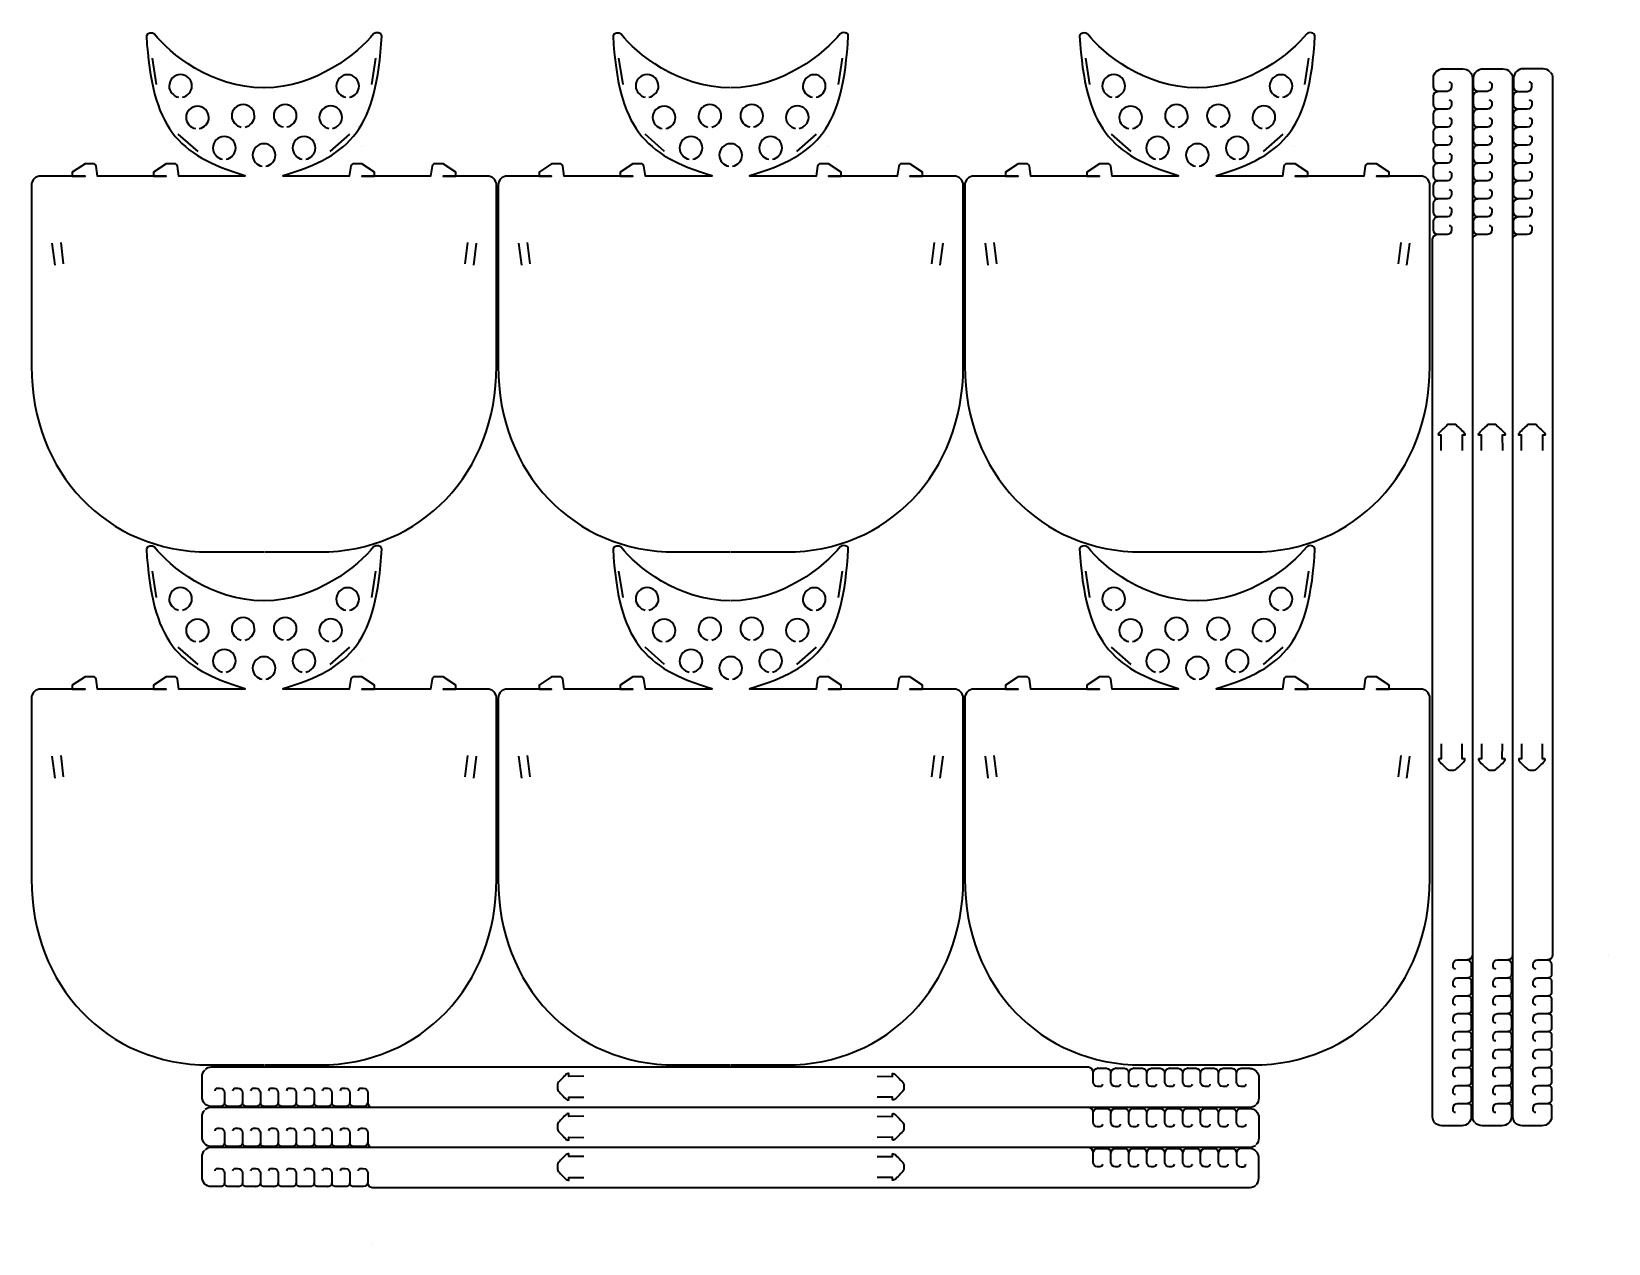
# Model space of a CAD drawing. Header units: inches. Extents: x 1974 to 3009, y -3124 to -2328.
import ezdxf

# ---------------------------------------------------------------- set-up
doc = ezdxf.new("R2010")
doc.units = ezdxf.units.IN
doc.header["$MEASUREMENT"] = 0
doc.layers.add('Layer 1', color=7, linetype='Continuous')

msp = doc.modelspace()

# ---------------------------------------------------------------- linework, layer by layer
at = {"layer": 'Layer 1', "color": 179, "lineweight": 35, "true_color": 0x231f20}
for points in [[(2055.8, -2362.6), (2053.2, -2345.5)], [(2197.3, -2362.6), (2199.9, -2345.5)], [(2362.3, -2362.6), (2359.6, -2345.5)], [(2503.7, -2362.6), (2506.3, -2345.5)], [(2668.7, -2362.6), (2666.1, -2345.5)], [(2810.1, -2362.6), (2812.7, -2345.5)], [(2083.2, -2406.8), (2070.2, -2395.4)], [(2169.9, -2406.8), (2182.8, -2395.4)], [(2389.6, -2406.8), (2376.7, -2395.4)], [(2476.4, -2406.8), (2489.3, -2395.4)], [(2696, -2406.8), (2683.1, -2395.4)], [(2782.8, -2406.8), (2795.7, -2395.4)], [(2190.6, -2403.7), (2190.6, -2403.7)], [(2497, -2403.7), (2497, -2403.7)], [(2803.4, -2403.7), (2803.4, -2403.7)], [(2114, -2422.5), (2114, -2422.5)], [(2420.5, -2422.5), (2420.5, -2422.5)], [(2726.9, -2422.5), (2726.9, -2422.5)], [(1987.2, -2466.9), (1989.1, -2481.4)], [(1993, -2466.5), (1994.7, -2480.4)], [(2260.1, -2466.5), (2258.4, -2480.4)], [(2265.9, -2466.9), (2264, -2481.4)], [(2293.7, -2466.9), (2295.5, -2481.4)], [(2299.4, -2466.5), (2301.1, -2480.4)], [(2566.5, -2466.5), (2564.8, -2480.4)], [(2572.3, -2466.9), (2570.4, -2481.4)], [(2600.1, -2466.9), (2601.9, -2481.4)], [(2605.8, -2466.5), (2607.5, -2480.4)], [(2873, -2466.5), (2871.2, -2480.4)], [(2878.7, -2466.9), (2876.8, -2481.4)], [(2055.8, -2699.5), (2053.2, -2682.4)], [(2197.3, -2699.5), (2199.9, -2682.4)], [(2362.3, -2699.5), (2359.6, -2682.4)], [(2503.7, -2699.5), (2506.3, -2682.4)], [(2668.7, -2699.5), (2666.1, -2682.4)], [(2810.1, -2699.5), (2812.7, -2682.4)], [(2083.2, -2743.7), (2070.2, -2732.3)], [(2169.9, -2743.7), (2182.8, -2732.3)], [(2389.6, -2743.7), (2376.7, -2732.3)], [(2476.4, -2743.7), (2489.3, -2732.3)], [(2696, -2743.7), (2683.1, -2732.3)], [(2782.8, -2743.7), (2795.7, -2732.3)], [(2190.6, -2740.6), (2190.6, -2740.6)], [(2497, -2740.6), (2497, -2740.6)], [(2803.4, -2740.6), (2803.4, -2740.6)], [(2114, -2759.4), (2114, -2759.4)], [(2420.5, -2759.4), (2420.5, -2759.4)], [(2726.9, -2759.4), (2726.9, -2759.4)], [(1987.2, -2803.8), (1989.1, -2818.3)], [(1993, -2803.4), (1994.7, -2817.3)], [(2260.1, -2803.4), (2258.4, -2817.3)], [(2265.9, -2803.8), (2264, -2818.3)], [(2293.7, -2803.8), (2295.5, -2818.3)], [(2299.4, -2803.4), (2301.1, -2817.3)], [(2566.5, -2803.4), (2564.8, -2817.3)], [(2572.3, -2803.8), (2570.4, -2818.3)], [(2600.1, -2803.8), (2601.9, -2818.3)], [(2605.8, -2803.4), (2607.5, -2817.3)], [(2873, -2803.4), (2871.2, -2817.3)], [(2878.7, -2803.8), (2876.8, -2818.3)], [(3009.4, -2934.7), (3009.4, -2934.7)], [(2087.9, -3035.9), (2087.9, -3035.9)], [(2921.5, -3044.3), (2921.5, -3044.3)], [(2197.6, -3123.8), (2197.6, -3123.8)]]:
    msp.add_lwpolyline(points, dxfattribs=at)
for points, knots in [([(2126.3, -2364.9), (2091.7, -2364.8), (2064.5, -2342.3), (2054.6, -2329.6), (2053.5, -2328.1), (2049.2, -2328.9), (2049.3, -2330.8), (2052.8, -2391.3), (2069.5, -2409), (2114, -2422.5), (2114, -2422.5), (2114, -2422.8), (2114, -2422.8), (2114, -2422.8), (2070.6, -2422.8), (2070.6, -2422.8), (2070.6, -2422.8), (2070.6, -2422.8), (2070.6, -2422.8), (2070.6, -2422.8), (2069.6, -2416.4), (2069.6, -2416.4), (2069.5, -2415.4), (2068.6, -2414.7), (2067.6, -2414.7), (2067.6, -2414.7), (2062.3, -2414.7), (2062.3, -2414.7), (2062.3, -2414.7), (2054, -2420.3), (2054, -2420.3), (2054, -2420.3), (2054, -2422.8), (2054, -2422.8), (2054, -2422.8), (2062.3, -2422.8), (2062.3, -2422.8), (2062.3, -2422.8), (2062.3, -2422.8), (2062.3, -2422.8), (2062.3, -2422.8), (2017.2, -2422.8), (2017.2, -2422.8), (2017.2, -2422.8), (2017.2, -2422.8), (2017.2, -2422.8), (2017.2, -2422.8), (2016.2, -2416.4), (2016.2, -2416.4), (2016.1, -2415.4), (2015.3, -2414.7), (2014.3, -2414.7), (2014.3, -2414.7), (2009, -2414.7), (2009, -2414.7), (2009, -2414.7), (2000.6, -2420.3), (2000.6, -2420.3), (2000.6, -2420.3), (2000.6, -2422.8), (2000.6, -2422.8), (2000.6, -2422.8), (2009, -2422.8), (2009, -2422.8), (2009, -2422.8), (2009, -2422.8), (2009, -2422.8), (2009, -2422.8), (1979.9, -2422.8), (1979.9, -2422.8), (1976.6, -2422.8), (1973.8, -2425.6), (1973.8, -2429.1), (1973.8, -2429.1), (1973.8, -2547.7), (1973.8, -2547.7), (1973.8, -2617.8), (2023.5, -2669.7), (2090.3, -2669.7), (2090.3, -2669.7), (2126.4, -2669.7), (2126.4, -2669.7)], [0, 0, 0, 0, 1, 1, 1, 2, 2, 2, 3, 3, 3, 4, 4, 4, 5, 5, 5, 6, 6, 6, 7, 7, 7, 8, 8, 8, 9, 9, 9, 10, 10, 10, 11, 11, 11, 12, 12, 12, 13, 13, 13, 14, 14, 14, 15, 15, 15, 16, 16, 16, 17, 17, 17, 18, 18, 18, 19, 19, 19, 20, 20, 20, 21, 21, 21, 22, 22, 22, 23, 23, 23, 24, 24, 24, 25, 25, 25, 26, 26, 26, 27, 27, 27, 27]), ([(2126.8, -2669.7), (2126.8, -2669.7), (2162.8, -2669.7), (2162.8, -2669.7), (2229.6, -2669.7), (2279.2, -2617.8), (2279.2, -2547.7), (2279.2, -2547.7), (2279.2, -2429.1), (2279.2, -2429.1), (2279.2, -2425.6), (2276.5, -2422.8), (2273.2, -2422.8), (2273.2, -2422.8), (2244.1, -2422.8), (2244.1, -2422.8), (2244.1, -2422.8), (2244.1, -2422.8), (2244.1, -2422.8), (2244.1, -2422.8), (2252.5, -2422.8), (2252.5, -2422.8), (2252.5, -2422.8), (2252.5, -2420.3), (2252.5, -2420.3), (2252.5, -2420.3), (2244.1, -2414.7), (2244.1, -2414.7), (2244.1, -2414.7), (2238.8, -2414.7), (2238.8, -2414.7), (2237.8, -2414.7), (2237, -2415.4), (2236.9, -2416.4), (2236.9, -2416.4), (2235.9, -2422.8), (2235.9, -2422.8), (2235.9, -2422.8), (2235.9, -2422.8), (2235.9, -2422.8), (2235.9, -2422.8), (2190.8, -2422.8), (2190.8, -2422.8), (2190.8, -2422.8), (2190.8, -2422.8), (2190.8, -2422.8), (2190.8, -2422.8), (2199.1, -2422.8), (2199.1, -2422.8), (2199.1, -2422.8), (2199.1, -2420.3), (2199.1, -2420.3), (2199.1, -2420.3), (2190.8, -2414.7), (2190.8, -2414.7), (2190.8, -2414.7), (2185.4, -2414.7), (2185.4, -2414.7), (2184.5, -2414.7), (2183.6, -2415.4), (2183.5, -2416.4), (2183.5, -2416.4), (2182.5, -2422.8), (2182.5, -2422.8), (2182.5, -2422.8), (2182.5, -2422.8), (2182.5, -2422.8), (2182.5, -2422.8), (2139, -2422.8), (2139, -2422.8), (2139, -2422.8), (2139, -2422.5), (2139, -2422.5), (2184.6, -2409), (2200.3, -2391.2), (2203.8, -2330.7), (2203.8, -2328.8), (2199.7, -2327.9), (2198.5, -2329.4), (2188.5, -2342), (2160.5, -2364.8), (2126.7, -2364.9)], [0, 0, 0, 0, 1, 1, 1, 2, 2, 2, 3, 3, 3, 4, 4, 4, 5, 5, 5, 6, 6, 6, 7, 7, 7, 8, 8, 8, 9, 9, 9, 10, 10, 10, 11, 11, 11, 12, 12, 12, 13, 13, 13, 14, 14, 14, 15, 15, 15, 16, 16, 16, 17, 17, 17, 18, 18, 18, 19, 19, 19, 20, 20, 20, 21, 21, 21, 22, 22, 22, 23, 23, 23, 24, 24, 24, 25, 25, 25, 26, 26, 26, 27, 27, 27, 27]), ([(2432.8, -2364.9), (2398.1, -2364.8), (2370.9, -2342.3), (2361, -2329.6), (2359.9, -2328.1), (2355.6, -2328.9), (2355.7, -2330.8), (2359.2, -2391.3), (2375.9, -2409), (2420.5, -2422.5), (2420.5, -2422.5), (2420.5, -2422.8), (2420.5, -2422.8), (2420.5, -2422.8), (2377, -2422.8), (2377, -2422.8), (2377, -2422.8), (2377, -2422.8), (2377, -2422.8), (2377, -2422.8), (2376, -2416.4), (2376, -2416.4), (2375.9, -2415.4), (2375.1, -2414.7), (2374.1, -2414.7), (2374.1, -2414.7), (2368.8, -2414.7), (2368.8, -2414.7), (2368.8, -2414.7), (2360.4, -2420.3), (2360.4, -2420.3), (2360.4, -2420.3), (2360.4, -2422.8), (2360.4, -2422.8), (2360.4, -2422.8), (2368.8, -2422.8), (2368.8, -2422.8), (2368.8, -2422.8), (2368.8, -2422.8), (2368.8, -2422.8), (2368.8, -2422.8), (2323.6, -2422.8), (2323.6, -2422.8), (2323.6, -2422.8), (2323.6, -2422.8), (2323.6, -2422.8), (2323.6, -2422.8), (2322.7, -2416.4), (2322.7, -2416.4), (2322.5, -2415.4), (2321.7, -2414.7), (2320.7, -2414.7), (2320.7, -2414.7), (2315.4, -2414.7), (2315.4, -2414.7), (2315.4, -2414.7), (2307.1, -2420.3), (2307.1, -2420.3), (2307.1, -2420.3), (2307.1, -2422.8), (2307.1, -2422.8), (2307.1, -2422.8), (2315.4, -2422.8), (2315.4, -2422.8), (2315.4, -2422.8), (2315.4, -2422.8), (2315.4, -2422.8), (2315.4, -2422.8), (2286.3, -2422.8), (2286.3, -2422.8), (2283, -2422.8), (2280.3, -2425.6), (2280.3, -2429.1), (2280.3, -2429.1), (2280.3, -2547.7), (2280.3, -2547.7), (2280.3, -2617.8), (2329.9, -2669.7), (2396.7, -2669.7), (2396.7, -2669.7), (2432.8, -2669.7), (2432.8, -2669.7)], [0, 0, 0, 0, 1, 1, 1, 2, 2, 2, 3, 3, 3, 4, 4, 4, 5, 5, 5, 6, 6, 6, 7, 7, 7, 8, 8, 8, 9, 9, 9, 10, 10, 10, 11, 11, 11, 12, 12, 12, 13, 13, 13, 14, 14, 14, 15, 15, 15, 16, 16, 16, 17, 17, 17, 18, 18, 18, 19, 19, 19, 20, 20, 20, 21, 21, 21, 22, 22, 22, 23, 23, 23, 24, 24, 24, 25, 25, 25, 26, 26, 26, 27, 27, 27, 27]), ([(2433.2, -2669.7), (2433.2, -2669.7), (2469.3, -2669.7), (2469.3, -2669.7), (2536, -2669.7), (2585.7, -2617.8), (2585.7, -2547.7), (2585.7, -2547.7), (2585.7, -2429.1), (2585.7, -2429.1), (2585.7, -2425.6), (2583, -2422.8), (2579.6, -2422.8), (2579.6, -2422.8), (2550.6, -2422.8), (2550.6, -2422.8), (2550.6, -2422.8), (2550.6, -2422.8), (2550.6, -2422.8), (2550.6, -2422.8), (2558.9, -2422.8), (2558.9, -2422.8), (2558.9, -2422.8), (2558.9, -2420.3), (2558.9, -2420.3), (2558.9, -2420.3), (2550.6, -2414.7), (2550.6, -2414.7), (2550.6, -2414.7), (2545.3, -2414.7), (2545.3, -2414.7), (2544.3, -2414.7), (2543.4, -2415.4), (2543.3, -2416.4), (2543.3, -2416.4), (2542.3, -2422.8), (2542.3, -2422.8), (2542.3, -2422.8), (2542.3, -2422.8), (2542.3, -2422.8), (2542.3, -2422.8), (2497.2, -2422.8), (2497.2, -2422.8), (2497.2, -2422.8), (2497.2, -2422.8), (2497.2, -2422.8), (2497.2, -2422.8), (2505.5, -2422.8), (2505.5, -2422.8), (2505.5, -2422.8), (2505.5, -2420.3), (2505.5, -2420.3), (2505.5, -2420.3), (2497.2, -2414.7), (2497.2, -2414.7), (2497.2, -2414.7), (2491.9, -2414.7), (2491.9, -2414.7), (2490.9, -2414.7), (2490, -2415.4), (2489.9, -2416.4), (2489.9, -2416.4), (2489, -2422.8), (2489, -2422.8), (2489, -2422.8), (2489, -2422.8), (2489, -2422.8), (2489, -2422.8), (2445.5, -2422.8), (2445.5, -2422.8), (2445.5, -2422.8), (2445.5, -2422.5), (2445.5, -2422.5), (2491.1, -2409), (2506.8, -2391.2), (2510.2, -2330.7), (2510.3, -2328.8), (2506.1, -2327.9), (2504.9, -2329.4), (2494.9, -2342), (2466.9, -2364.8), (2433.2, -2364.9)], [0, 0, 0, 0, 1, 1, 1, 2, 2, 2, 3, 3, 3, 4, 4, 4, 5, 5, 5, 6, 6, 6, 7, 7, 7, 8, 8, 8, 9, 9, 9, 10, 10, 10, 11, 11, 11, 12, 12, 12, 13, 13, 13, 14, 14, 14, 15, 15, 15, 16, 16, 16, 17, 17, 17, 18, 18, 18, 19, 19, 19, 20, 20, 20, 21, 21, 21, 22, 22, 22, 23, 23, 23, 24, 24, 24, 25, 25, 25, 26, 26, 26, 27, 27, 27, 27]), ([(2739.2, -2364.9), (2704.6, -2364.8), (2677.3, -2342.3), (2667.5, -2329.6), (2666.3, -2328.1), (2662, -2328.9), (2662.1, -2330.8), (2665.6, -2391.3), (2682.3, -2409), (2726.9, -2422.5), (2726.9, -2422.5), (2726.9, -2422.8), (2726.9, -2422.8), (2726.9, -2422.8), (2683.4, -2422.8), (2683.4, -2422.8), (2683.4, -2422.8), (2683.4, -2422.8), (2683.4, -2422.8), (2683.4, -2422.8), (2682.5, -2416.4), (2682.5, -2416.4), (2682.3, -2415.4), (2681.5, -2414.7), (2680.5, -2414.7), (2680.5, -2414.7), (2675.2, -2414.7), (2675.2, -2414.7), (2675.2, -2414.7), (2666.9, -2420.3), (2666.9, -2420.3), (2666.9, -2420.3), (2666.9, -2422.8), (2666.9, -2422.8), (2666.9, -2422.8), (2675.2, -2422.8), (2675.2, -2422.8), (2675.2, -2422.8), (2675.2, -2422.8), (2675.2, -2422.8), (2675.2, -2422.8), (2630, -2422.8), (2630, -2422.8), (2630, -2422.8), (2630, -2422.8), (2630, -2422.8), (2630, -2422.8), (2629.1, -2416.4), (2629.1, -2416.4), (2628.9, -2415.4), (2628.1, -2414.7), (2627.1, -2414.7), (2627.1, -2414.7), (2621.8, -2414.7), (2621.8, -2414.7), (2621.8, -2414.7), (2613.5, -2420.3), (2613.5, -2420.3), (2613.5, -2420.3), (2613.5, -2422.8), (2613.5, -2422.8), (2613.5, -2422.8), (2621.8, -2422.8), (2621.8, -2422.8), (2621.8, -2422.8), (2621.8, -2422.8), (2621.8, -2422.8), (2621.8, -2422.8), (2592.7, -2422.8), (2592.7, -2422.8), (2589.4, -2422.8), (2586.7, -2425.6), (2586.7, -2429.1), (2586.7, -2429.1), (2586.7, -2547.7), (2586.7, -2547.7), (2586.7, -2617.8), (2636.3, -2669.7), (2703.1, -2669.7), (2703.1, -2669.7), (2739.2, -2669.7), (2739.2, -2669.7)], [0, 0, 0, 0, 1, 1, 1, 2, 2, 2, 3, 3, 3, 4, 4, 4, 5, 5, 5, 6, 6, 6, 7, 7, 7, 8, 8, 8, 9, 9, 9, 10, 10, 10, 11, 11, 11, 12, 12, 12, 13, 13, 13, 14, 14, 14, 15, 15, 15, 16, 16, 16, 17, 17, 17, 18, 18, 18, 19, 19, 19, 20, 20, 20, 21, 21, 21, 22, 22, 22, 23, 23, 23, 24, 24, 24, 25, 25, 25, 26, 26, 26, 27, 27, 27, 27]), ([(2739.6, -2669.7), (2739.6, -2669.7), (2775.7, -2669.7), (2775.7, -2669.7), (2842.5, -2669.7), (2892.1, -2617.8), (2892.1, -2547.7), (2892.1, -2547.7), (2892.1, -2429.1), (2892.1, -2429.1), (2892.1, -2425.6), (2889.4, -2422.8), (2886, -2422.8), (2886, -2422.8), (2857, -2422.8), (2857, -2422.8), (2857, -2422.8), (2857, -2422.8), (2857, -2422.8), (2857, -2422.8), (2865.3, -2422.8), (2865.3, -2422.8), (2865.3, -2422.8), (2865.3, -2420.3), (2865.3, -2420.3), (2865.3, -2420.3), (2857, -2414.7), (2857, -2414.7), (2857, -2414.7), (2851.7, -2414.7), (2851.7, -2414.7), (2850.7, -2414.7), (2849.8, -2415.4), (2849.7, -2416.4), (2849.7, -2416.4), (2848.8, -2422.8), (2848.8, -2422.8), (2848.8, -2422.8), (2848.8, -2422.8), (2848.8, -2422.8), (2848.8, -2422.8), (2803.6, -2422.8), (2803.6, -2422.8), (2803.6, -2422.8), (2803.6, -2422.8), (2803.6, -2422.8), (2803.6, -2422.8), (2811.9, -2422.8), (2811.9, -2422.8), (2811.9, -2422.8), (2811.9, -2420.3), (2811.9, -2420.3), (2811.9, -2420.3), (2803.6, -2414.7), (2803.6, -2414.7), (2803.6, -2414.7), (2798.3, -2414.7), (2798.3, -2414.7), (2797.3, -2414.7), (2796.5, -2415.4), (2796.3, -2416.4), (2796.3, -2416.4), (2795.4, -2422.8), (2795.4, -2422.8), (2795.4, -2422.8), (2795.4, -2422.8), (2795.4, -2422.8), (2795.4, -2422.8), (2751.9, -2422.8), (2751.9, -2422.8), (2751.9, -2422.8), (2751.9, -2422.5), (2751.9, -2422.5), (2797.5, -2409), (2813.2, -2391.2), (2816.6, -2330.7), (2816.7, -2328.8), (2812.5, -2327.9), (2811.3, -2329.4), (2801.3, -2342), (2773.3, -2364.8), (2739.6, -2364.9)], [0, 0, 0, 0, 1, 1, 1, 2, 2, 2, 3, 3, 3, 4, 4, 4, 5, 5, 5, 6, 6, 6, 7, 7, 7, 8, 8, 8, 9, 9, 9, 10, 10, 10, 11, 11, 11, 12, 12, 12, 13, 13, 13, 14, 14, 14, 15, 15, 15, 16, 16, 16, 17, 17, 17, 18, 18, 18, 19, 19, 19, 20, 20, 20, 21, 21, 21, 22, 22, 22, 23, 23, 23, 24, 24, 24, 25, 25, 25, 26, 26, 26, 27, 27, 27, 27]), ([(2072.9, -2371.1), (2076.3, -2370.3), (2079.2, -2367.3), (2079.2, -2363.7), (2079.2, -2359.6), (2075.8, -2356.2), (2071.7, -2356.2), (2067.5, -2356.2), (2064.2, -2359.6), (2064.2, -2363.7), (2064.2, -2367.3), (2067.1, -2370.3), (2070.4, -2371.1)], [0, 0, 0, 0, 1, 1, 1, 2, 2, 2, 3, 3, 3, 4, 4, 4, 4]), ([(2182.7, -2371.1), (2186, -2370.4), (2188.9, -2367.4), (2188.9, -2363.8), (2188.9, -2359.6), (2185.6, -2356.3), (2181.4, -2356.3), (2177.3, -2356.3), (2173.9, -2359.6), (2173.9, -2363.8), (2173.9, -2367.4), (2176.8, -2370.4), (2180.2, -2371.1)], [0, 0, 0, 0, 1, 1, 1, 2, 2, 2, 3, 3, 3, 4, 4, 4, 4]), ([(2379.3, -2371.1), (2382.7, -2370.3), (2385.6, -2367.3), (2385.6, -2363.7), (2385.6, -2359.6), (2382.2, -2356.2), (2378.1, -2356.2), (2373.9, -2356.2), (2370.6, -2359.6), (2370.6, -2363.7), (2370.6, -2367.3), (2373.5, -2370.3), (2376.9, -2371.1)], [0, 0, 0, 0, 1, 1, 1, 2, 2, 2, 3, 3, 3, 4, 4, 4, 4]), ([(2489.1, -2371.1), (2492.5, -2370.4), (2495.3, -2367.4), (2495.3, -2363.8), (2495.3, -2359.6), (2492, -2356.3), (2487.8, -2356.3), (2483.7, -2356.3), (2480.3, -2359.6), (2480.3, -2363.8), (2480.3, -2367.4), (2483.2, -2370.4), (2486.6, -2371.1)], [0, 0, 0, 0, 1, 1, 1, 2, 2, 2, 3, 3, 3, 4, 4, 4, 4]), ([(2685.7, -2371.1), (2689.1, -2370.3), (2692, -2367.3), (2692, -2363.7), (2692, -2359.6), (2688.6, -2356.2), (2684.5, -2356.2), (2680.4, -2356.2), (2677, -2359.6), (2677, -2363.7), (2677, -2367.3), (2679.9, -2370.3), (2683.3, -2371.1)], [0, 0, 0, 0, 1, 1, 1, 2, 2, 2, 3, 3, 3, 4, 4, 4, 4]), ([(2795.5, -2371.1), (2798.9, -2370.4), (2801.8, -2367.4), (2801.8, -2363.8), (2801.8, -2359.6), (2798.4, -2356.3), (2794.3, -2356.3), (2790.1, -2356.3), (2786.8, -2359.6), (2786.8, -2363.8), (2786.8, -2367.4), (2789.7, -2370.4), (2793, -2371.1)], [0, 0, 0, 0, 1, 1, 1, 2, 2, 2, 3, 3, 3, 4, 4, 4, 4]), ([(2904.7, -2361), (2905.6, -2361), (2906.4, -2361.8), (2906.4, -2362.7), (2906.4, -2362.7), (2906.4, -2364.2), (2906.4, -2364.2), (2906.4, -2365.9), (2905.1, -2367.2), (2903.4, -2367.2), (2903.4, -2367.2), (2897.4, -2367.2), (2897.4, -2367.2), (2895.7, -2367.2), (2894.4, -2365.9), (2894.4, -2364.2), (2894.4, -2364.2), (2894.4, -2364.1), (2894.4, -2364.1), (2894.4, -2364.1), (2894.4, -2364.2), (2894.4, -2364.2), (2894.4, -2364.2), (2894.4, -2358.4), (2894.4, -2358.4), (2894.4, -2358.4), (2894.4, -2358.3), (2894.4, -2358.3), (2894.4, -2358.3), (2894.4, -2358.4), (2894.4, -2358.4), (2894.4, -2355.1), (2897.3, -2352.4), (2900.8, -2352.4), (2900.8, -2352.4), (2900.7, -2352.4), (2900.7, -2352.4), (2900.7, -2352.4), (2913.7, -2352.4), (2913.7, -2352.4), (2915.5, -2352.4), (2917.2, -2353.2), (2918.3, -2354.3)], [0, 0, 0, 0, 1, 1, 1, 2, 2, 2, 3, 3, 3, 4, 4, 4, 5, 5, 5, 6, 6, 6, 7, 7, 7, 8, 8, 8, 9, 9, 9, 10, 10, 10, 11, 11, 11, 12, 12, 12, 13, 13, 13, 14, 14, 14, 14]), ([(2918.6, -2354.6), (2919.5, -2355.6), (2920, -2356.9), (2920, -2358.4), (2920, -2358.4), (2920, -2464.3), (2920, -2464.3)], [0, 0, 0, 0, 1, 1, 1, 2, 2, 2, 2]), ([(2931, -2361), (2932, -2361), (2932.7, -2361.8), (2932.7, -2362.7), (2932.7, -2362.7), (2932.7, -2364.2), (2932.7, -2364.2), (2932.7, -2365.9), (2931.4, -2367.2), (2929.8, -2367.2), (2929.8, -2367.2), (2923.7, -2367.2), (2923.7, -2367.2), (2922.1, -2367.2), (2920.7, -2365.9), (2920.7, -2364.2), (2920.7, -2364.2), (2920.7, -2364.1), (2920.7, -2364.1), (2920.7, -2364.1), (2920.7, -2364.2), (2920.7, -2364.2), (2920.7, -2364.2), (2920.7, -2358.4), (2920.7, -2358.4), (2920.7, -2358.4), (2920.8, -2358.3), (2920.8, -2358.3), (2920.8, -2358.3), (2920.8, -2358.4), (2920.8, -2358.4), (2920.8, -2355.1), (2923.6, -2352.4), (2927.1, -2352.4), (2927.1, -2352.4), (2927.1, -2352.4), (2927.1, -2352.4), (2927.1, -2352.4), (2940, -2352.4), (2940, -2352.4), (2941.9, -2352.4), (2943.5, -2353.2), (2944.7, -2354.3)], [0, 0, 0, 0, 1, 1, 1, 2, 2, 2, 3, 3, 3, 4, 4, 4, 5, 5, 5, 6, 6, 6, 7, 7, 7, 8, 8, 8, 9, 9, 9, 10, 10, 10, 11, 11, 11, 12, 12, 12, 13, 13, 13, 14, 14, 14, 14]), ([(2944.9, -2354.6), (2945.8, -2355.6), (2946.4, -2356.9), (2946.4, -2358.4), (2946.4, -2358.4), (2946.4, -2464.3), (2946.4, -2464.3)], [0, 0, 0, 0, 1, 1, 1, 2, 2, 2, 2]), ([(2971, -2354.3), (2969.8, -2353.2), (2968.2, -2352.4), (2966.4, -2352.4), (2966.4, -2352.4), (2953.4, -2352.4), (2953.4, -2352.4), (2953.4, -2352.4), (2953.5, -2352.4), (2953.5, -2352.4), (2949.9, -2352.4), (2947.1, -2355.1), (2947.1, -2358.4), (2947.1, -2358.4), (2947.1, -2358.3), (2947.1, -2358.3), (2947.1, -2358.3), (2947.1, -2358.4), (2947.1, -2358.4), (2947.1, -2358.4), (2947.1, -2364.2), (2947.1, -2364.2), (2947.1, -2364.2), (2947.1, -2364.1), (2947.1, -2364.1), (2947.1, -2364.1), (2947.1, -2364.2), (2947.1, -2364.2), (2947.1, -2365.9), (2948.4, -2367.2), (2950.1, -2367.2), (2950.1, -2367.2), (2956.1, -2367.2), (2956.1, -2367.2), (2957.8, -2367.2), (2959.1, -2365.9), (2959.1, -2364.2), (2959.1, -2364.2), (2959.1, -2362.7), (2959.1, -2362.7), (2959.1, -2361.8), (2958.3, -2361), (2957.4, -2361)], [0, 0, 0, 0, 1, 1, 1, 2, 2, 2, 3, 3, 3, 4, 4, 4, 5, 5, 5, 6, 6, 6, 7, 7, 7, 8, 8, 8, 9, 9, 9, 10, 10, 10, 11, 11, 11, 12, 12, 12, 13, 13, 13, 14, 14, 14, 14]), ([(2971.3, -2354.6), (2972.2, -2355.6), (2972.7, -2356.9), (2972.7, -2358.4), (2972.7, -2358.4), (2972.7, -2934.7), (2972.7, -2934.7)], [0, 0, 0, 0, 1, 1, 1, 2, 2, 2, 2]), ([(2904.7, -2372.8), (2905.6, -2372.8), (2906.4, -2373.6), (2906.4, -2374.5), (2906.4, -2374.5), (2906.4, -2376), (2906.4, -2376), (2906.4, -2377.6), (2905.1, -2379), (2903.4, -2379), (2903.4, -2379), (2897.4, -2379), (2897.4, -2379), (2895.7, -2379), (2894.4, -2377.6), (2894.4, -2376), (2894.4, -2376), (2894.4, -2375.9), (2894.4, -2375.9), (2894.4, -2375.9), (2894.4, -2376), (2894.4, -2376), (2894.4, -2376), (2894.4, -2370.2), (2894.4, -2370.2), (2894.4, -2368.5), (2895.7, -2367.2), (2897.4, -2367.2)], [0, 0, 0, 0, 1, 1, 1, 2, 2, 2, 3, 3, 3, 4, 4, 4, 5, 5, 5, 6, 6, 6, 7, 7, 7, 8, 8, 8, 9, 9, 9, 9]), ([(2931, -2372.8), (2932, -2372.8), (2932.7, -2373.6), (2932.7, -2374.5), (2932.7, -2374.5), (2932.7, -2376), (2932.7, -2376), (2932.7, -2377.6), (2931.4, -2379), (2929.8, -2379), (2929.8, -2379), (2923.7, -2379), (2923.7, -2379), (2922.1, -2379), (2920.7, -2377.6), (2920.7, -2376), (2920.7, -2376), (2920.7, -2375.9), (2920.7, -2375.9), (2920.7, -2375.9), (2920.7, -2376), (2920.7, -2376), (2920.7, -2376), (2920.7, -2370.2), (2920.7, -2370.2), (2920.7, -2368.5), (2922.1, -2367.2), (2923.7, -2367.2)], [0, 0, 0, 0, 1, 1, 1, 2, 2, 2, 3, 3, 3, 4, 4, 4, 5, 5, 5, 6, 6, 6, 7, 7, 7, 8, 8, 8, 9, 9, 9, 9]), ([(2957.4, -2372.8), (2958.3, -2372.8), (2959.1, -2373.6), (2959.1, -2374.5), (2959.1, -2374.5), (2959.1, -2376), (2959.1, -2376), (2959.1, -2377.6), (2957.8, -2379), (2956.1, -2379), (2956.1, -2379), (2950.1, -2379), (2950.1, -2379), (2948.4, -2379), (2947.1, -2377.6), (2947.1, -2376), (2947.1, -2376), (2947.1, -2375.9), (2947.1, -2375.9), (2947.1, -2375.9), (2947.1, -2376), (2947.1, -2376), (2947.1, -2376), (2947.1, -2370.2), (2947.1, -2370.2), (2947.1, -2368.5), (2948.4, -2367.2), (2950.1, -2367.2)], [0, 0, 0, 0, 1, 1, 1, 2, 2, 2, 3, 3, 3, 4, 4, 4, 5, 5, 5, 6, 6, 6, 7, 7, 7, 8, 8, 8, 9, 9, 9, 9]), ([(2084, -2391.7), (2087.4, -2391), (2090.3, -2388), (2090.3, -2384.4), (2090.3, -2380.2), (2086.9, -2376.9), (2082.8, -2376.9), (2078.7, -2376.9), (2075.3, -2380.2), (2075.3, -2384.4), (2075.3, -2388), (2078.2, -2391), (2081.6, -2391.7)], [0, 0, 0, 0, 1, 1, 1, 2, 2, 2, 3, 3, 3, 4, 4, 4, 4]), ([(2114.1, -2390.7), (2117.4, -2390), (2120.3, -2387), (2120.3, -2383.4), (2120.3, -2379.2), (2117, -2375.9), (2112.8, -2375.9), (2108.7, -2375.9), (2105.3, -2379.2), (2105.3, -2383.4), (2105.3, -2387), (2108.2, -2390), (2111.6, -2390.7)], [0, 0, 0, 0, 1, 1, 1, 2, 2, 2, 3, 3, 3, 4, 4, 4, 4]), ([(2141.6, -2390.6), (2145, -2389.9), (2147.9, -2386.9), (2147.9, -2383.3), (2147.9, -2379.2), (2144.5, -2375.8), (2140.4, -2375.8), (2136.2, -2375.8), (2132.9, -2379.2), (2132.9, -2383.3), (2132.9, -2386.9), (2135.8, -2389.9), (2139.1, -2390.6)], [0, 0, 0, 0, 1, 1, 1, 2, 2, 2, 3, 3, 3, 4, 4, 4, 4]), ([(2171.5, -2391.6), (2174.9, -2390.9), (2177.8, -2387.9), (2177.8, -2384.3), (2177.8, -2380.2), (2174.4, -2376.8), (2170.3, -2376.8), (2166.2, -2376.8), (2162.8, -2380.2), (2162.8, -2384.3), (2162.8, -2387.9), (2165.7, -2390.9), (2169.1, -2391.6)], [0, 0, 0, 0, 1, 1, 1, 2, 2, 2, 3, 3, 3, 4, 4, 4, 4]), ([(2390.4, -2391.7), (2393.8, -2391), (2396.7, -2388), (2396.7, -2384.4), (2396.7, -2380.2), (2393.4, -2376.9), (2389.2, -2376.9), (2385.1, -2376.9), (2381.7, -2380.2), (2381.7, -2384.4), (2381.7, -2388), (2384.6, -2391), (2388, -2391.7)], [0, 0, 0, 0, 1, 1, 1, 2, 2, 2, 3, 3, 3, 4, 4, 4, 4]), ([(2420.5, -2390.7), (2423.9, -2390), (2426.8, -2387), (2426.8, -2383.4), (2426.8, -2379.2), (2423.4, -2375.9), (2419.3, -2375.9), (2415.1, -2375.9), (2411.8, -2379.2), (2411.8, -2383.4), (2411.8, -2387), (2414.6, -2390), (2418, -2390.7)], [0, 0, 0, 0, 1, 1, 1, 2, 2, 2, 3, 3, 3, 4, 4, 4, 4]), ([(2448, -2390.6), (2451.4, -2389.9), (2454.3, -2386.9), (2454.3, -2383.3), (2454.3, -2379.2), (2450.9, -2375.8), (2446.8, -2375.8), (2442.6, -2375.8), (2439.3, -2379.2), (2439.3, -2383.3), (2439.3, -2386.9), (2442.2, -2389.9), (2445.6, -2390.6)], [0, 0, 0, 0, 1, 1, 1, 2, 2, 2, 3, 3, 3, 4, 4, 4, 4]), ([(2477.9, -2391.6), (2481.3, -2390.9), (2484.2, -2387.9), (2484.2, -2384.3), (2484.2, -2380.2), (2480.9, -2376.8), (2476.7, -2376.8), (2472.6, -2376.8), (2469.2, -2380.2), (2469.2, -2384.3), (2469.2, -2387.9), (2472.1, -2390.9), (2475.5, -2391.6)], [0, 0, 0, 0, 1, 1, 1, 2, 2, 2, 3, 3, 3, 4, 4, 4, 4]), ([(2696.9, -2391.7), (2700.2, -2391), (2703.1, -2388), (2703.1, -2384.4), (2703.1, -2380.2), (2699.8, -2376.9), (2695.6, -2376.9), (2691.5, -2376.9), (2688.1, -2380.2), (2688.1, -2384.4), (2688.1, -2388), (2691, -2391), (2694.4, -2391.7)], [0, 0, 0, 0, 1, 1, 1, 2, 2, 2, 3, 3, 3, 4, 4, 4, 4]), ([(2726.9, -2390.7), (2730.3, -2390), (2733.2, -2387), (2733.2, -2383.4), (2733.2, -2379.2), (2729.8, -2375.9), (2725.7, -2375.9), (2721.5, -2375.9), (2718.2, -2379.2), (2718.2, -2383.4), (2718.2, -2387), (2721.1, -2390), (2724.4, -2390.7)], [0, 0, 0, 0, 1, 1, 1, 2, 2, 2, 3, 3, 3, 4, 4, 4, 4]), ([(2754.4, -2390.6), (2757.8, -2389.9), (2760.7, -2386.9), (2760.7, -2383.3), (2760.7, -2379.2), (2757.3, -2375.8), (2753.2, -2375.8), (2749.1, -2375.8), (2745.7, -2379.2), (2745.7, -2383.3), (2745.7, -2386.9), (2748.6, -2389.9), (2752, -2390.6)], [0, 0, 0, 0, 1, 1, 1, 2, 2, 2, 3, 3, 3, 4, 4, 4, 4]), ([(2784.4, -2391.6), (2787.7, -2390.9), (2790.6, -2387.9), (2790.6, -2384.3), (2790.6, -2380.2), (2787.3, -2376.8), (2783.1, -2376.8), (2779, -2376.8), (2775.6, -2380.2), (2775.6, -2384.3), (2775.6, -2387.9), (2778.5, -2390.9), (2781.9, -2391.6)], [0, 0, 0, 0, 1, 1, 1, 2, 2, 2, 3, 3, 3, 4, 4, 4, 4]), ([(2904.7, -2384.6), (2905.6, -2384.6), (2906.4, -2385.3), (2906.4, -2386.3), (2906.4, -2386.3), (2906.4, -2387.8), (2906.4, -2387.8), (2906.4, -2389.4), (2905.1, -2390.7), (2903.4, -2390.7), (2903.4, -2390.7), (2897.4, -2390.7), (2897.4, -2390.7), (2895.7, -2390.7), (2894.4, -2389.4), (2894.4, -2387.8), (2894.4, -2387.8), (2894.4, -2387.6), (2894.4, -2387.6), (2894.4, -2387.6), (2894.4, -2387.8), (2894.4, -2387.8), (2894.4, -2387.8), (2894.4, -2381.9), (2894.4, -2381.9), (2894.4, -2380.3), (2895.7, -2379), (2897.4, -2379)], [0, 0, 0, 0, 1, 1, 1, 2, 2, 2, 3, 3, 3, 4, 4, 4, 5, 5, 5, 6, 6, 6, 7, 7, 7, 8, 8, 8, 9, 9, 9, 9]), ([(2931, -2384.6), (2932, -2384.6), (2932.7, -2385.3), (2932.7, -2386.3), (2932.7, -2386.3), (2932.7, -2387.8), (2932.7, -2387.8), (2932.7, -2389.4), (2931.4, -2390.7), (2929.8, -2390.7), (2929.8, -2390.7), (2923.7, -2390.7), (2923.7, -2390.7), (2922.1, -2390.7), (2920.7, -2389.4), (2920.7, -2387.8), (2920.7, -2387.8), (2920.7, -2387.6), (2920.7, -2387.6), (2920.7, -2387.6), (2920.7, -2387.8), (2920.7, -2387.8), (2920.7, -2387.8), (2920.7, -2381.9), (2920.7, -2381.9), (2920.7, -2380.3), (2922.1, -2379), (2923.7, -2379)], [0, 0, 0, 0, 1, 1, 1, 2, 2, 2, 3, 3, 3, 4, 4, 4, 5, 5, 5, 6, 6, 6, 7, 7, 7, 8, 8, 8, 9, 9, 9, 9]), ([(2957.4, -2384.6), (2958.3, -2384.6), (2959.1, -2385.3), (2959.1, -2386.3), (2959.1, -2386.3), (2959.1, -2387.8), (2959.1, -2387.8), (2959.1, -2389.4), (2957.8, -2390.7), (2956.1, -2390.7), (2956.1, -2390.7), (2950.1, -2390.7), (2950.1, -2390.7), (2948.4, -2390.7), (2947.1, -2389.4), (2947.1, -2387.8), (2947.1, -2387.8), (2947.1, -2387.6), (2947.1, -2387.6), (2947.1, -2387.6), (2947.1, -2387.8), (2947.1, -2387.8), (2947.1, -2387.8), (2947.1, -2381.9), (2947.1, -2381.9), (2947.1, -2380.3), (2948.4, -2379), (2950.1, -2379)], [0, 0, 0, 0, 1, 1, 1, 2, 2, 2, 3, 3, 3, 4, 4, 4, 5, 5, 5, 6, 6, 6, 7, 7, 7, 8, 8, 8, 9, 9, 9, 9]), ([(2904.7, -2396.4), (2905.6, -2396.4), (2906.4, -2397.1), (2906.4, -2398.1), (2906.4, -2398.1), (2906.4, -2399.5), (2906.4, -2399.5), (2906.4, -2401.2), (2905.1, -2402.5), (2903.4, -2402.5), (2903.4, -2402.5), (2897.4, -2402.5), (2897.4, -2402.5), (2895.7, -2402.5), (2894.4, -2401.2), (2894.4, -2399.5), (2894.4, -2399.5), (2894.4, -2399.4), (2894.4, -2399.4), (2894.4, -2399.4), (2894.4, -2399.5), (2894.4, -2399.5), (2894.4, -2399.5), (2894.4, -2393.7), (2894.4, -2393.7), (2894.4, -2392.1), (2895.7, -2390.7), (2897.4, -2390.7)], [0, 0, 0, 0, 1, 1, 1, 2, 2, 2, 3, 3, 3, 4, 4, 4, 5, 5, 5, 6, 6, 6, 7, 7, 7, 8, 8, 8, 9, 9, 9, 9]), ([(2931, -2396.4), (2932, -2396.4), (2932.7, -2397.1), (2932.7, -2398.1), (2932.7, -2398.1), (2932.7, -2399.5), (2932.7, -2399.5), (2932.7, -2401.2), (2931.4, -2402.5), (2929.8, -2402.5), (2929.8, -2402.5), (2923.7, -2402.5), (2923.7, -2402.5), (2922.1, -2402.5), (2920.7, -2401.2), (2920.7, -2399.5), (2920.7, -2399.5), (2920.7, -2399.4), (2920.7, -2399.4), (2920.7, -2399.4), (2920.7, -2399.5), (2920.7, -2399.5), (2920.7, -2399.5), (2920.7, -2393.7), (2920.7, -2393.7), (2920.7, -2392.1), (2922.1, -2390.7), (2923.7, -2390.7)], [0, 0, 0, 0, 1, 1, 1, 2, 2, 2, 3, 3, 3, 4, 4, 4, 5, 5, 5, 6, 6, 6, 7, 7, 7, 8, 8, 8, 9, 9, 9, 9]), ([(2957.4, -2396.4), (2958.3, -2396.4), (2959.1, -2397.1), (2959.1, -2398.1), (2959.1, -2398.1), (2959.1, -2399.5), (2959.1, -2399.5), (2959.1, -2401.2), (2957.8, -2402.5), (2956.1, -2402.5), (2956.1, -2402.5), (2950.1, -2402.5), (2950.1, -2402.5), (2948.4, -2402.5), (2947.1, -2401.2), (2947.1, -2399.5), (2947.1, -2399.5), (2947.1, -2399.4), (2947.1, -2399.4), (2947.1, -2399.4), (2947.1, -2399.5), (2947.1, -2399.5), (2947.1, -2399.5), (2947.1, -2393.7), (2947.1, -2393.7), (2947.1, -2392.1), (2948.4, -2390.7), (2950.1, -2390.7)], [0, 0, 0, 0, 1, 1, 1, 2, 2, 2, 3, 3, 3, 4, 4, 4, 5, 5, 5, 6, 6, 6, 7, 7, 7, 8, 8, 8, 9, 9, 9, 9]), ([(2101.7, -2411.8), (2105, -2411.1), (2107.9, -2408), (2107.9, -2404.4), (2107.9, -2400.3), (2104.6, -2396.9), (2100.4, -2396.9), (2096.3, -2396.9), (2092.9, -2400.3), (2092.9, -2404.4), (2092.9, -2408), (2095.8, -2411.1), (2099.2, -2411.8)], [0, 0, 0, 0, 1, 1, 1, 2, 2, 2, 3, 3, 3, 4, 4, 4, 4]), ([(2127.8, -2416.4), (2131.2, -2415.7), (2134, -2412.7), (2134, -2409.1), (2134, -2405), (2130.7, -2401.6), (2126.5, -2401.6), (2122.4, -2401.6), (2119, -2405), (2119, -2409.1), (2119, -2412.7), (2121.9, -2415.7), (2125.3, -2416.4)], [0, 0, 0, 0, 1, 1, 1, 2, 2, 2, 3, 3, 3, 4, 4, 4, 4]), ([(2154, -2411.8), (2157.4, -2411.1), (2160.3, -2408), (2160.3, -2404.4), (2160.3, -2400.3), (2156.9, -2396.9), (2152.8, -2396.9), (2148.6, -2396.9), (2145.3, -2400.3), (2145.3, -2404.4), (2145.3, -2408), (2148.2, -2411.1), (2151.5, -2411.8)], [0, 0, 0, 0, 1, 1, 1, 2, 2, 2, 3, 3, 3, 4, 4, 4, 4]), ([(2408.1, -2411.8), (2411.5, -2411.1), (2414.4, -2408), (2414.4, -2404.4), (2414.4, -2400.3), (2411, -2396.9), (2406.9, -2396.9), (2402.7, -2396.9), (2399.4, -2400.3), (2399.4, -2404.4), (2399.4, -2408), (2402.2, -2411.1), (2405.6, -2411.8)], [0, 0, 0, 0, 1, 1, 1, 2, 2, 2, 3, 3, 3, 4, 4, 4, 4]), ([(2434.2, -2416.4), (2437.6, -2415.7), (2440.5, -2412.7), (2440.5, -2409.1), (2440.5, -2405), (2437.1, -2401.6), (2433, -2401.6), (2428.8, -2401.6), (2425.5, -2405), (2425.5, -2409.1), (2425.5, -2412.7), (2428.4, -2415.7), (2431.7, -2416.4)], [0, 0, 0, 0, 1, 1, 1, 2, 2, 2, 3, 3, 3, 4, 4, 4, 4]), ([(2460.4, -2411.8), (2463.8, -2411.1), (2466.7, -2408), (2466.7, -2404.4), (2466.7, -2400.3), (2463.3, -2396.9), (2459.2, -2396.9), (2455, -2396.9), (2451.7, -2400.3), (2451.7, -2404.4), (2451.7, -2408), (2454.6, -2411.1), (2458, -2411.8)], [0, 0, 0, 0, 1, 1, 1, 2, 2, 2, 3, 3, 3, 4, 4, 4, 4]), ([(2714.5, -2411.8), (2717.9, -2411.1), (2720.8, -2408), (2720.8, -2404.4), (2720.8, -2400.3), (2717.4, -2396.9), (2713.3, -2396.9), (2709.1, -2396.9), (2705.8, -2400.3), (2705.8, -2404.4), (2705.8, -2408), (2708.7, -2411.1), (2712, -2411.8)], [0, 0, 0, 0, 1, 1, 1, 2, 2, 2, 3, 3, 3, 4, 4, 4, 4]), ([(2740.6, -2416.4), (2744, -2415.7), (2746.9, -2412.7), (2746.9, -2409.1), (2746.9, -2405), (2743.5, -2401.6), (2739.4, -2401.6), (2735.2, -2401.6), (2731.9, -2405), (2731.9, -2409.1), (2731.9, -2412.7), (2734.8, -2415.7), (2738.2, -2416.4)], [0, 0, 0, 0, 1, 1, 1, 2, 2, 2, 3, 3, 3, 4, 4, 4, 4]), ([(2766.8, -2411.8), (2770.2, -2411.1), (2773.1, -2408), (2773.1, -2404.4), (2773.1, -2400.3), (2769.7, -2396.9), (2765.6, -2396.9), (2761.5, -2396.9), (2758.1, -2400.3), (2758.1, -2404.4), (2758.1, -2408), (2761, -2411.1), (2764.4, -2411.8)], [0, 0, 0, 0, 1, 1, 1, 2, 2, 2, 3, 3, 3, 4, 4, 4, 4]), ([(2904.7, -2408.1), (2905.6, -2408.1), (2906.4, -2408.9), (2906.4, -2409.8), (2906.4, -2409.8), (2906.4, -2411.3), (2906.4, -2411.3), (2906.4, -2412.9), (2905.1, -2414.3), (2903.4, -2414.3), (2903.4, -2414.3), (2897.4, -2414.3), (2897.4, -2414.3), (2895.7, -2414.3), (2894.4, -2412.9), (2894.4, -2411.3), (2894.4, -2411.3), (2894.4, -2411.2), (2894.4, -2411.2), (2894.4, -2411.2), (2894.4, -2411.3), (2894.4, -2411.3), (2894.4, -2411.3), (2894.4, -2405.5), (2894.4, -2405.5), (2894.4, -2403.8), (2895.7, -2402.5), (2897.4, -2402.5)], [0, 0, 0, 0, 1, 1, 1, 2, 2, 2, 3, 3, 3, 4, 4, 4, 5, 5, 5, 6, 6, 6, 7, 7, 7, 8, 8, 8, 9, 9, 9, 9]), ([(2931, -2408.1), (2932, -2408.1), (2932.7, -2408.9), (2932.7, -2409.8), (2932.7, -2409.8), (2932.7, -2411.3), (2932.7, -2411.3), (2932.7, -2412.9), (2931.4, -2414.3), (2929.8, -2414.3), (2929.8, -2414.3), (2923.7, -2414.3), (2923.7, -2414.3), (2922.1, -2414.3), (2920.7, -2412.9), (2920.7, -2411.3), (2920.7, -2411.3), (2920.7, -2411.2), (2920.7, -2411.2), (2920.7, -2411.2), (2920.7, -2411.3), (2920.7, -2411.3), (2920.7, -2411.3), (2920.7, -2405.5), (2920.7, -2405.5), (2920.7, -2403.8), (2922.1, -2402.5), (2923.7, -2402.5)], [0, 0, 0, 0, 1, 1, 1, 2, 2, 2, 3, 3, 3, 4, 4, 4, 5, 5, 5, 6, 6, 6, 7, 7, 7, 8, 8, 8, 9, 9, 9, 9]), ([(2957.4, -2408.1), (2958.3, -2408.1), (2959.1, -2408.9), (2959.1, -2409.8), (2959.1, -2409.8), (2959.1, -2411.3), (2959.1, -2411.3), (2959.1, -2412.9), (2957.8, -2414.3), (2956.1, -2414.3), (2956.1, -2414.3), (2950.1, -2414.3), (2950.1, -2414.3), (2948.4, -2414.3), (2947.1, -2412.9), (2947.1, -2411.3), (2947.1, -2411.3), (2947.1, -2411.2), (2947.1, -2411.2), (2947.1, -2411.2), (2947.1, -2411.3), (2947.1, -2411.3), (2947.1, -2411.3), (2947.1, -2405.5), (2947.1, -2405.5), (2947.1, -2403.8), (2948.4, -2402.5), (2950.1, -2402.5)], [0, 0, 0, 0, 1, 1, 1, 2, 2, 2, 3, 3, 3, 4, 4, 4, 5, 5, 5, 6, 6, 6, 7, 7, 7, 8, 8, 8, 9, 9, 9, 9]), ([(2904.7, -2419.9), (2905.6, -2419.9), (2906.4, -2420.7), (2906.4, -2421.6), (2906.4, -2421.6), (2906.4, -2423.1), (2906.4, -2423.1), (2906.4, -2424.7), (2905.1, -2426), (2903.4, -2426), (2903.4, -2426), (2897.4, -2426), (2897.4, -2426), (2895.7, -2426), (2894.4, -2424.7), (2894.4, -2423.1), (2894.4, -2423.1), (2894.4, -2422.9), (2894.4, -2422.9), (2894.4, -2422.9), (2894.4, -2423.1), (2894.4, -2423.1), (2894.4, -2423.1), (2894.4, -2417.2), (2894.4, -2417.2), (2894.4, -2415.6), (2895.7, -2414.3), (2897.4, -2414.3)], [0, 0, 0, 0, 1, 1, 1, 2, 2, 2, 3, 3, 3, 4, 4, 4, 5, 5, 5, 6, 6, 6, 7, 7, 7, 8, 8, 8, 9, 9, 9, 9]), ([(2931, -2419.9), (2932, -2419.9), (2932.7, -2420.7), (2932.7, -2421.6), (2932.7, -2421.6), (2932.7, -2423.1), (2932.7, -2423.1), (2932.7, -2424.7), (2931.4, -2426), (2929.8, -2426), (2929.8, -2426), (2923.7, -2426), (2923.7, -2426), (2922.1, -2426), (2920.7, -2424.7), (2920.7, -2423.1), (2920.7, -2423.1), (2920.7, -2422.9), (2920.7, -2422.9), (2920.7, -2422.9), (2920.7, -2423.1), (2920.7, -2423.1), (2920.7, -2423.1), (2920.7, -2417.2), (2920.7, -2417.2), (2920.7, -2415.6), (2922.1, -2414.3), (2923.7, -2414.3)], [0, 0, 0, 0, 1, 1, 1, 2, 2, 2, 3, 3, 3, 4, 4, 4, 5, 5, 5, 6, 6, 6, 7, 7, 7, 8, 8, 8, 9, 9, 9, 9]), ([(2957.4, -2419.9), (2958.3, -2419.9), (2959.1, -2420.7), (2959.1, -2421.6), (2959.1, -2421.6), (2959.1, -2423.1), (2959.1, -2423.1), (2959.1, -2424.7), (2957.8, -2426), (2956.1, -2426), (2956.1, -2426), (2950.1, -2426), (2950.1, -2426), (2948.4, -2426), (2947.1, -2424.7), (2947.1, -2423.1), (2947.1, -2423.1), (2947.1, -2422.9), (2947.1, -2422.9), (2947.1, -2422.9), (2947.1, -2423.1), (2947.1, -2423.1), (2947.1, -2423.1), (2947.1, -2417.2), (2947.1, -2417.2), (2947.1, -2415.6), (2948.4, -2414.3), (2950.1, -2414.3)], [0, 0, 0, 0, 1, 1, 1, 2, 2, 2, 3, 3, 3, 4, 4, 4, 5, 5, 5, 6, 6, 6, 7, 7, 7, 8, 8, 8, 9, 9, 9, 9]), ([(2904.7, -2431.7), (2905.6, -2431.7), (2906.4, -2432.4), (2906.4, -2433.4), (2906.4, -2433.4), (2906.4, -2434.8), (2906.4, -2434.8), (2906.4, -2436.5), (2905.1, -2437.8), (2903.4, -2437.8), (2903.4, -2437.8), (2897.4, -2437.8), (2897.4, -2437.8), (2895.7, -2437.8), (2894.4, -2436.5), (2894.4, -2434.8), (2894.4, -2434.8), (2894.4, -2434.7), (2894.4, -2434.7), (2894.4, -2434.7), (2894.4, -2434.8), (2894.4, -2434.8), (2894.4, -2434.8), (2894.4, -2429), (2894.4, -2429), (2894.4, -2427.4), (2895.7, -2426), (2897.4, -2426)], [0, 0, 0, 0, 1, 1, 1, 2, 2, 2, 3, 3, 3, 4, 4, 4, 5, 5, 5, 6, 6, 6, 7, 7, 7, 8, 8, 8, 9, 9, 9, 9]), ([(2931, -2431.7), (2932, -2431.7), (2932.7, -2432.4), (2932.7, -2433.4), (2932.7, -2433.4), (2932.7, -2434.8), (2932.7, -2434.8), (2932.7, -2436.5), (2931.4, -2437.8), (2929.8, -2437.8), (2929.8, -2437.8), (2923.7, -2437.8), (2923.7, -2437.8), (2922.1, -2437.8), (2920.7, -2436.5), (2920.7, -2434.8), (2920.7, -2434.8), (2920.7, -2434.7), (2920.7, -2434.7), (2920.7, -2434.7), (2920.7, -2434.8), (2920.7, -2434.8), (2920.7, -2434.8), (2920.7, -2429), (2920.7, -2429), (2920.7, -2427.4), (2922.1, -2426), (2923.7, -2426)], [0, 0, 0, 0, 1, 1, 1, 2, 2, 2, 3, 3, 3, 4, 4, 4, 5, 5, 5, 6, 6, 6, 7, 7, 7, 8, 8, 8, 9, 9, 9, 9]), ([(2957.4, -2431.7), (2958.3, -2431.7), (2959.1, -2432.4), (2959.1, -2433.4), (2959.1, -2433.4), (2959.1, -2434.8), (2959.1, -2434.8), (2959.1, -2436.5), (2957.8, -2437.8), (2956.1, -2437.8), (2956.1, -2437.8), (2950.1, -2437.8), (2950.1, -2437.8), (2948.4, -2437.8), (2947.1, -2436.5), (2947.1, -2434.8), (2947.1, -2434.8), (2947.1, -2434.7), (2947.1, -2434.7), (2947.1, -2434.7), (2947.1, -2434.8), (2947.1, -2434.8), (2947.1, -2434.8), (2947.1, -2429), (2947.1, -2429), (2947.1, -2427.4), (2948.4, -2426), (2950.1, -2426)], [0, 0, 0, 0, 1, 1, 1, 2, 2, 2, 3, 3, 3, 4, 4, 4, 5, 5, 5, 6, 6, 6, 7, 7, 7, 8, 8, 8, 9, 9, 9, 9]), ([(2904.7, -2443.4), (2905.6, -2443.4), (2906.4, -2444.2), (2906.4, -2445.1), (2906.4, -2445.1), (2906.4, -2446.6), (2906.4, -2446.6), (2906.4, -2448.2), (2905.1, -2449.6), (2903.4, -2449.6), (2903.4, -2449.6), (2897.4, -2449.6), (2897.4, -2449.6), (2895.7, -2449.6), (2894.4, -2448.2), (2894.4, -2446.6), (2894.4, -2446.6), (2894.4, -2446.5), (2894.4, -2446.5), (2894.4, -2446.5), (2894.4, -2446.6), (2894.4, -2446.6), (2894.4, -2446.6), (2894.4, -2440.8), (2894.4, -2440.8), (2894.4, -2439.1), (2895.7, -2437.8), (2897.4, -2437.8)], [0, 0, 0, 0, 1, 1, 1, 2, 2, 2, 3, 3, 3, 4, 4, 4, 5, 5, 5, 6, 6, 6, 7, 7, 7, 8, 8, 8, 9, 9, 9, 9]), ([(2931, -2443.4), (2932, -2443.4), (2932.7, -2444.2), (2932.7, -2445.1), (2932.7, -2445.1), (2932.7, -2446.6), (2932.7, -2446.6), (2932.7, -2448.2), (2931.4, -2449.6), (2929.8, -2449.6), (2929.8, -2449.6), (2923.7, -2449.6), (2923.7, -2449.6), (2922.1, -2449.6), (2920.7, -2448.2), (2920.7, -2446.6), (2920.7, -2446.6), (2920.7, -2446.5), (2920.7, -2446.5), (2920.7, -2446.5), (2920.7, -2446.6), (2920.7, -2446.6), (2920.7, -2446.6), (2920.7, -2440.8), (2920.7, -2440.8), (2920.7, -2439.1), (2922.1, -2437.8), (2923.7, -2437.8)], [0, 0, 0, 0, 1, 1, 1, 2, 2, 2, 3, 3, 3, 4, 4, 4, 5, 5, 5, 6, 6, 6, 7, 7, 7, 8, 8, 8, 9, 9, 9, 9]), ([(2957.4, -2443.4), (2958.3, -2443.4), (2959.1, -2444.2), (2959.1, -2445.1), (2959.1, -2445.1), (2959.1, -2446.6), (2959.1, -2446.6), (2959.1, -2448.2), (2957.8, -2449.6), (2956.1, -2449.6), (2956.1, -2449.6), (2950.1, -2449.6), (2950.1, -2449.6), (2948.4, -2449.6), (2947.1, -2448.2), (2947.1, -2446.6), (2947.1, -2446.6), (2947.1, -2446.5), (2947.1, -2446.5), (2947.1, -2446.5), (2947.1, -2446.6), (2947.1, -2446.6), (2947.1, -2446.6), (2947.1, -2440.8), (2947.1, -2440.8), (2947.1, -2439.1), (2948.4, -2437.8), (2950.1, -2437.8)], [0, 0, 0, 0, 1, 1, 1, 2, 2, 2, 3, 3, 3, 4, 4, 4, 5, 5, 5, 6, 6, 6, 7, 7, 7, 8, 8, 8, 9, 9, 9, 9]), ([(2904.7, -2455.2), (2905.6, -2455.2), (2906.4, -2456), (2906.4, -2456.9), (2906.4, -2456.9), (2906.4, -2458.4), (2906.4, -2458.4), (2906.4, -2460), (2905.1, -2461.3), (2903.4, -2461.3), (2903.4, -2461.3), (2897.4, -2461.3), (2897.4, -2461.3), (2895.7, -2461.3), (2894.4, -2460), (2894.4, -2458.4), (2894.4, -2458.4), (2894.4, -2458.3), (2894.4, -2458.3), (2894.4, -2458.3), (2894.4, -2458.4), (2894.4, -2458.4), (2894.4, -2458.4), (2894.4, -2452.5), (2894.4, -2452.5), (2894.4, -2450.9), (2895.7, -2449.6), (2897.4, -2449.6)], [0, 0, 0, 0, 1, 1, 1, 2, 2, 2, 3, 3, 3, 4, 4, 4, 5, 5, 5, 6, 6, 6, 7, 7, 7, 8, 8, 8, 9, 9, 9, 9]), ([(2931, -2455.2), (2932, -2455.2), (2932.7, -2456), (2932.7, -2456.9), (2932.7, -2456.9), (2932.7, -2458.4), (2932.7, -2458.4), (2932.7, -2460), (2931.4, -2461.3), (2929.8, -2461.3), (2929.8, -2461.3), (2923.7, -2461.3), (2923.7, -2461.3), (2922.1, -2461.3), (2920.7, -2460), (2920.7, -2458.4), (2920.7, -2458.4), (2920.7, -2458.3), (2920.7, -2458.3), (2920.7, -2458.3), (2920.7, -2458.4), (2920.7, -2458.4), (2920.7, -2458.4), (2920.7, -2452.5), (2920.7, -2452.5), (2920.7, -2450.9), (2922.1, -2449.6), (2923.7, -2449.6)], [0, 0, 0, 0, 1, 1, 1, 2, 2, 2, 3, 3, 3, 4, 4, 4, 5, 5, 5, 6, 6, 6, 7, 7, 7, 8, 8, 8, 9, 9, 9, 9]), ([(2957.4, -2455.2), (2958.3, -2455.2), (2959.1, -2456), (2959.1, -2456.9), (2959.1, -2456.9), (2959.1, -2458.4), (2959.1, -2458.4), (2959.1, -2460), (2957.8, -2461.3), (2956.1, -2461.3), (2956.1, -2461.3), (2950.1, -2461.3), (2950.1, -2461.3), (2948.4, -2461.3), (2947.1, -2460), (2947.1, -2458.4), (2947.1, -2458.4), (2947.1, -2458.3), (2947.1, -2458.3), (2947.1, -2458.3), (2947.1, -2458.4), (2947.1, -2458.4), (2947.1, -2458.4), (2947.1, -2452.5), (2947.1, -2452.5), (2947.1, -2450.9), (2948.4, -2449.6), (2950.1, -2449.6)], [0, 0, 0, 0, 1, 1, 1, 2, 2, 2, 3, 3, 3, 4, 4, 4, 5, 5, 5, 6, 6, 6, 7, 7, 7, 8, 8, 8, 9, 9, 9, 9]), ([(2897, -2461.3), (2895.4, -2461.3), (2893.7, -2462.7), (2893.7, -2464.3), (2893.7, -2464.3), (2893.7, -3040.6), (2893.7, -3040.6), (2893.7, -3042), (2894.2, -3043.3), (2895.2, -3044.3)], [0, 0, 0, 0, 1, 1, 1, 2, 2, 2, 3, 3, 3, 3]), ([(2923.4, -2461.3), (2921.7, -2461.3), (2920.1, -2462.7), (2920.1, -2464.3), (2920.1, -2464.3), (2920, -3040.6), (2920, -3040.6), (2920, -3042), (2920.6, -3043.3), (2921.5, -3044.3)], [0, 0, 0, 0, 1, 1, 1, 2, 2, 2, 3, 3, 3, 3]), ([(2949.7, -2461.3), (2948.1, -2461.3), (2946.4, -2462.7), (2946.4, -2464.3), (2946.4, -2464.3), (2946.4, -3040.6), (2946.4, -3040.6), (2946.4, -3042), (2946.9, -3043.3), (2947.8, -3044.3)], [0, 0, 0, 0, 1, 1, 1, 2, 2, 2, 3, 3, 3, 3]), ([(2899.5, -2603.1), (2899.5, -2603.1), (2899.6, -2593.1), (2899.6, -2593.1), (2899.6, -2593.1), (2897.9, -2593.1), (2897.9, -2593.1), (2897.6, -2593.1), (2897.9, -2592.2), (2897.9, -2592), (2898.4, -2590.9), (2902, -2588), (2903.5, -2586.3), (2903.9, -2585.9), (2904.4, -2585.7), (2905, -2585.7), (2905, -2585.7), (2907.9, -2585.7), (2907.9, -2585.7), (2908.5, -2585.7), (2909, -2585.9), (2909.4, -2586.3), (2910.9, -2588), (2914.5, -2590.9), (2915, -2592), (2915.1, -2592.2), (2915.3, -2593.1), (2915.1, -2593.1), (2915.1, -2593.1), (2913.3, -2593.1), (2913.3, -2593.1), (2913.3, -2593.1), (2913.4, -2603.1), (2913.4, -2603.1)], [0, 0, 0, 0, 1, 1, 1, 2, 2, 2, 3, 3, 3, 4, 4, 4, 5, 5, 5, 6, 6, 6, 7, 7, 7, 8, 8, 8, 9, 9, 9, 10, 10, 10, 11, 11, 11, 11]), ([(2925.9, -2603.1), (2925.9, -2603.1), (2926, -2593.1), (2926, -2593.1), (2926, -2593.1), (2924.2, -2593.1), (2924.2, -2593.1), (2924, -2593.1), (2924.2, -2592.2), (2924.3, -2592), (2924.7, -2590.9), (2928.3, -2588), (2929.9, -2586.3), (2930.2, -2585.9), (2930.8, -2585.7), (2931.3, -2585.7), (2931.3, -2585.7), (2934.3, -2585.7), (2934.3, -2585.7), (2934.8, -2585.7), (2935.4, -2585.9), (2935.7, -2586.3), (2937.3, -2588), (2940.9, -2590.9), (2941.3, -2592), (2941.4, -2592.2), (2941.6, -2593.1), (2941.4, -2593.1), (2941.4, -2593.1), (2939.6, -2593.1), (2939.6, -2593.1), (2939.6, -2593.1), (2939.7, -2603.1), (2939.7, -2603.1)], [0, 0, 0, 0, 1, 1, 1, 2, 2, 2, 3, 3, 3, 4, 4, 4, 5, 5, 5, 6, 6, 6, 7, 7, 7, 8, 8, 8, 9, 9, 9, 10, 10, 10, 11, 11, 11, 11]), ([(2952.2, -2603.1), (2952.2, -2603.1), (2952.3, -2593.1), (2952.3, -2593.1), (2952.3, -2593.1), (2950.6, -2593.1), (2950.6, -2593.1), (2950.3, -2593.1), (2950.5, -2592.2), (2950.6, -2592), (2951.1, -2590.9), (2954.7, -2588), (2956.2, -2586.3), (2956.6, -2585.9), (2957.1, -2585.7), (2957.7, -2585.7), (2957.7, -2585.7), (2960.6, -2585.7), (2960.6, -2585.7), (2961.2, -2585.7), (2961.7, -2585.9), (2962.1, -2586.3), (2963.6, -2588), (2967.2, -2590.9), (2967.7, -2592), (2967.8, -2592.2), (2968, -2593.1), (2967.7, -2593.1), (2967.7, -2593.1), (2966, -2593.1), (2966, -2593.1), (2966, -2593.1), (2966.1, -2603.1), (2966.1, -2603.1)], [0, 0, 0, 0, 1, 1, 1, 2, 2, 2, 3, 3, 3, 4, 4, 4, 5, 5, 5, 6, 6, 6, 7, 7, 7, 8, 8, 8, 9, 9, 9, 10, 10, 10, 11, 11, 11, 11]), ([(2126.3, -2701.8), (2091.7, -2701.7), (2064.5, -2679.2), (2054.6, -2666.5), (2053.5, -2665), (2049.2, -2665.8), (2049.3, -2667.7), (2052.8, -2728.2), (2069.5, -2745.9), (2114, -2759.4), (2114, -2759.4), (2114, -2759.7), (2114, -2759.7), (2114, -2759.7), (2070.6, -2759.7), (2070.6, -2759.7), (2070.6, -2759.7), (2070.6, -2759.7), (2070.6, -2759.7), (2070.6, -2759.7), (2069.6, -2753.3), (2069.6, -2753.3), (2069.5, -2752.3), (2068.6, -2751.6), (2067.6, -2751.6), (2067.6, -2751.6), (2062.3, -2751.6), (2062.3, -2751.6), (2062.3, -2751.6), (2054, -2757.2), (2054, -2757.2), (2054, -2757.2), (2054, -2759.7), (2054, -2759.7), (2054, -2759.7), (2062.3, -2759.7), (2062.3, -2759.7), (2062.3, -2759.7), (2062.3, -2759.7), (2062.3, -2759.7), (2062.3, -2759.7), (2017.2, -2759.7), (2017.2, -2759.7), (2017.2, -2759.7), (2017.2, -2759.7), (2017.2, -2759.7), (2017.2, -2759.7), (2016.2, -2753.3), (2016.2, -2753.3), (2016.1, -2752.3), (2015.3, -2751.6), (2014.3, -2751.6), (2014.3, -2751.6), (2009, -2751.6), (2009, -2751.6), (2009, -2751.6), (2000.6, -2757.2), (2000.6, -2757.2), (2000.6, -2757.2), (2000.6, -2759.7), (2000.6, -2759.7), (2000.6, -2759.7), (2009, -2759.7), (2009, -2759.7), (2009, -2759.7), (2009, -2759.7), (2009, -2759.7), (2009, -2759.7), (1979.9, -2759.7), (1979.9, -2759.7), (1976.6, -2759.7), (1973.8, -2762.5), (1973.8, -2766), (1973.8, -2766), (1973.8, -2884.6), (1973.8, -2884.6), (1973.8, -2954.7), (2023.5, -3006.6), (2090.3, -3006.6), (2090.3, -3006.6), (2126.4, -3006.6), (2126.4, -3006.6)], [0, 0, 0, 0, 1, 1, 1, 2, 2, 2, 3, 3, 3, 4, 4, 4, 5, 5, 5, 6, 6, 6, 7, 7, 7, 8, 8, 8, 9, 9, 9, 10, 10, 10, 11, 11, 11, 12, 12, 12, 13, 13, 13, 14, 14, 14, 15, 15, 15, 16, 16, 16, 17, 17, 17, 18, 18, 18, 19, 19, 19, 20, 20, 20, 21, 21, 21, 22, 22, 22, 23, 23, 23, 24, 24, 24, 25, 25, 25, 26, 26, 26, 27, 27, 27, 27]), ([(2126.8, -3006.6), (2126.8, -3006.6), (2162.8, -3006.6), (2162.8, -3006.6), (2229.6, -3006.6), (2279.2, -2954.7), (2279.2, -2884.6), (2279.2, -2884.6), (2279.2, -2766), (2279.2, -2766), (2279.2, -2762.5), (2276.5, -2759.7), (2273.2, -2759.7), (2273.2, -2759.7), (2244.1, -2759.7), (2244.1, -2759.7), (2244.1, -2759.7), (2244.1, -2759.7), (2244.1, -2759.7), (2244.1, -2759.7), (2252.5, -2759.7), (2252.5, -2759.7), (2252.5, -2759.7), (2252.5, -2757.2), (2252.5, -2757.2), (2252.5, -2757.2), (2244.1, -2751.6), (2244.1, -2751.6), (2244.1, -2751.6), (2238.8, -2751.6), (2238.8, -2751.6), (2237.8, -2751.6), (2237, -2752.3), (2236.9, -2753.3), (2236.9, -2753.3), (2235.9, -2759.7), (2235.9, -2759.7), (2235.9, -2759.7), (2235.9, -2759.7), (2235.9, -2759.7), (2235.9, -2759.7), (2190.8, -2759.7), (2190.8, -2759.7), (2190.8, -2759.7), (2190.8, -2759.7), (2190.8, -2759.7), (2190.8, -2759.7), (2199.1, -2759.7), (2199.1, -2759.7), (2199.1, -2759.7), (2199.1, -2757.2), (2199.1, -2757.2), (2199.1, -2757.2), (2190.8, -2751.6), (2190.8, -2751.6), (2190.8, -2751.6), (2185.4, -2751.6), (2185.4, -2751.6), (2184.5, -2751.6), (2183.6, -2752.3), (2183.5, -2753.3), (2183.5, -2753.3), (2182.5, -2759.7), (2182.5, -2759.7), (2182.5, -2759.7), (2182.5, -2759.7), (2182.5, -2759.7), (2182.5, -2759.7), (2139, -2759.7), (2139, -2759.7), (2139, -2759.7), (2139, -2759.4), (2139, -2759.4), (2184.6, -2745.9), (2200.3, -2728.1), (2203.8, -2667.6), (2203.8, -2665.7), (2199.7, -2664.8), (2198.5, -2666.3), (2188.5, -2678.9), (2160.5, -2701.7), (2126.7, -2701.8)], [0, 0, 0, 0, 1, 1, 1, 2, 2, 2, 3, 3, 3, 4, 4, 4, 5, 5, 5, 6, 6, 6, 7, 7, 7, 8, 8, 8, 9, 9, 9, 10, 10, 10, 11, 11, 11, 12, 12, 12, 13, 13, 13, 14, 14, 14, 15, 15, 15, 16, 16, 16, 17, 17, 17, 18, 18, 18, 19, 19, 19, 20, 20, 20, 21, 21, 21, 22, 22, 22, 23, 23, 23, 24, 24, 24, 25, 25, 25, 26, 26, 26, 27, 27, 27, 27]), ([(2432.8, -2701.8), (2398.1, -2701.7), (2370.9, -2679.2), (2361, -2666.5), (2359.9, -2665), (2355.6, -2665.8), (2355.7, -2667.7), (2359.2, -2728.2), (2375.9, -2745.9), (2420.5, -2759.4), (2420.5, -2759.4), (2420.5, -2759.7), (2420.5, -2759.7), (2420.5, -2759.7), (2377, -2759.7), (2377, -2759.7), (2377, -2759.7), (2377, -2759.7), (2377, -2759.7), (2377, -2759.7), (2376, -2753.3), (2376, -2753.3), (2375.9, -2752.3), (2375.1, -2751.6), (2374.1, -2751.6), (2374.1, -2751.6), (2368.8, -2751.6), (2368.8, -2751.6), (2368.8, -2751.6), (2360.4, -2757.2), (2360.4, -2757.2), (2360.4, -2757.2), (2360.4, -2759.7), (2360.4, -2759.7), (2360.4, -2759.7), (2368.8, -2759.7), (2368.8, -2759.7), (2368.8, -2759.7), (2368.8, -2759.7), (2368.8, -2759.7), (2368.8, -2759.7), (2323.6, -2759.7), (2323.6, -2759.7), (2323.6, -2759.7), (2323.6, -2759.7), (2323.6, -2759.7), (2323.6, -2759.7), (2322.7, -2753.3), (2322.7, -2753.3), (2322.5, -2752.3), (2321.7, -2751.6), (2320.7, -2751.6), (2320.7, -2751.6), (2315.4, -2751.6), (2315.4, -2751.6), (2315.4, -2751.6), (2307.1, -2757.2), (2307.1, -2757.2), (2307.1, -2757.2), (2307.1, -2759.7), (2307.1, -2759.7), (2307.1, -2759.7), (2315.4, -2759.7), (2315.4, -2759.7), (2315.4, -2759.7), (2315.4, -2759.7), (2315.4, -2759.7), (2315.4, -2759.7), (2286.3, -2759.7), (2286.3, -2759.7), (2283, -2759.7), (2280.3, -2762.5), (2280.3, -2766), (2280.3, -2766), (2280.3, -2884.6), (2280.3, -2884.6), (2280.3, -2954.7), (2329.9, -3006.6), (2396.7, -3006.6), (2396.7, -3006.6), (2432.8, -3006.6), (2432.8, -3006.6)], [0, 0, 0, 0, 1, 1, 1, 2, 2, 2, 3, 3, 3, 4, 4, 4, 5, 5, 5, 6, 6, 6, 7, 7, 7, 8, 8, 8, 9, 9, 9, 10, 10, 10, 11, 11, 11, 12, 12, 12, 13, 13, 13, 14, 14, 14, 15, 15, 15, 16, 16, 16, 17, 17, 17, 18, 18, 18, 19, 19, 19, 20, 20, 20, 21, 21, 21, 22, 22, 22, 23, 23, 23, 24, 24, 24, 25, 25, 25, 26, 26, 26, 27, 27, 27, 27]), ([(2433.2, -3006.6), (2433.2, -3006.6), (2469.3, -3006.6), (2469.3, -3006.6), (2536, -3006.6), (2585.7, -2954.7), (2585.7, -2884.6), (2585.7, -2884.6), (2585.7, -2766), (2585.7, -2766), (2585.7, -2762.5), (2583, -2759.7), (2579.6, -2759.7), (2579.6, -2759.7), (2550.6, -2759.7), (2550.6, -2759.7), (2550.6, -2759.7), (2550.6, -2759.7), (2550.6, -2759.7), (2550.6, -2759.7), (2558.9, -2759.7), (2558.9, -2759.7), (2558.9, -2759.7), (2558.9, -2757.2), (2558.9, -2757.2), (2558.9, -2757.2), (2550.6, -2751.6), (2550.6, -2751.6), (2550.6, -2751.6), (2545.3, -2751.6), (2545.3, -2751.6), (2544.3, -2751.6), (2543.4, -2752.3), (2543.3, -2753.3), (2543.3, -2753.3), (2542.3, -2759.7), (2542.3, -2759.7), (2542.3, -2759.7), (2542.3, -2759.7), (2542.3, -2759.7), (2542.3, -2759.7), (2497.2, -2759.7), (2497.2, -2759.7), (2497.2, -2759.7), (2497.2, -2759.7), (2497.2, -2759.7), (2497.2, -2759.7), (2505.5, -2759.7), (2505.5, -2759.7), (2505.5, -2759.7), (2505.5, -2757.2), (2505.5, -2757.2), (2505.5, -2757.2), (2497.2, -2751.6), (2497.2, -2751.6), (2497.2, -2751.6), (2491.9, -2751.6), (2491.9, -2751.6), (2490.9, -2751.6), (2490, -2752.3), (2489.9, -2753.3), (2489.9, -2753.3), (2489, -2759.7), (2489, -2759.7), (2489, -2759.7), (2489, -2759.7), (2489, -2759.7), (2489, -2759.7), (2445.5, -2759.7), (2445.5, -2759.7), (2445.5, -2759.7), (2445.5, -2759.4), (2445.5, -2759.4), (2491.1, -2745.9), (2506.8, -2728.1), (2510.2, -2667.6), (2510.3, -2665.7), (2506.1, -2664.8), (2504.9, -2666.3), (2494.9, -2678.9), (2466.9, -2701.7), (2433.2, -2701.8)], [0, 0, 0, 0, 1, 1, 1, 2, 2, 2, 3, 3, 3, 4, 4, 4, 5, 5, 5, 6, 6, 6, 7, 7, 7, 8, 8, 8, 9, 9, 9, 10, 10, 10, 11, 11, 11, 12, 12, 12, 13, 13, 13, 14, 14, 14, 15, 15, 15, 16, 16, 16, 17, 17, 17, 18, 18, 18, 19, 19, 19, 20, 20, 20, 21, 21, 21, 22, 22, 22, 23, 23, 23, 24, 24, 24, 25, 25, 25, 26, 26, 26, 27, 27, 27, 27]), ([(2739.2, -2701.8), (2704.6, -2701.7), (2677.3, -2679.2), (2667.5, -2666.5), (2666.3, -2665), (2662, -2665.8), (2662.1, -2667.7), (2665.6, -2728.2), (2682.3, -2745.9), (2726.9, -2759.4), (2726.9, -2759.4), (2726.9, -2759.7), (2726.9, -2759.7), (2726.9, -2759.7), (2683.4, -2759.7), (2683.4, -2759.7), (2683.4, -2759.7), (2683.4, -2759.7), (2683.4, -2759.7), (2683.4, -2759.7), (2682.5, -2753.3), (2682.5, -2753.3), (2682.3, -2752.3), (2681.5, -2751.6), (2680.5, -2751.6), (2680.5, -2751.6), (2675.2, -2751.6), (2675.2, -2751.6), (2675.2, -2751.6), (2666.9, -2757.2), (2666.9, -2757.2), (2666.9, -2757.2), (2666.9, -2759.7), (2666.9, -2759.7), (2666.9, -2759.7), (2675.2, -2759.7), (2675.2, -2759.7), (2675.2, -2759.7), (2675.2, -2759.7), (2675.2, -2759.7), (2675.2, -2759.7), (2630, -2759.7), (2630, -2759.7), (2630, -2759.7), (2630, -2759.7), (2630, -2759.7), (2630, -2759.7), (2629.1, -2753.3), (2629.1, -2753.3), (2628.9, -2752.3), (2628.1, -2751.6), (2627.1, -2751.6), (2627.1, -2751.6), (2621.8, -2751.6), (2621.8, -2751.6), (2621.8, -2751.6), (2613.5, -2757.2), (2613.5, -2757.2), (2613.5, -2757.2), (2613.5, -2759.7), (2613.5, -2759.7), (2613.5, -2759.7), (2621.8, -2759.7), (2621.8, -2759.7), (2621.8, -2759.7), (2621.8, -2759.7), (2621.8, -2759.7), (2621.8, -2759.7), (2592.7, -2759.7), (2592.7, -2759.7), (2589.4, -2759.7), (2586.7, -2762.5), (2586.7, -2766), (2586.7, -2766), (2586.7, -2884.6), (2586.7, -2884.6), (2586.7, -2954.7), (2636.3, -3006.6), (2703.1, -3006.6), (2703.1, -3006.6), (2739.2, -3006.6), (2739.2, -3006.6)], [0, 0, 0, 0, 1, 1, 1, 2, 2, 2, 3, 3, 3, 4, 4, 4, 5, 5, 5, 6, 6, 6, 7, 7, 7, 8, 8, 8, 9, 9, 9, 10, 10, 10, 11, 11, 11, 12, 12, 12, 13, 13, 13, 14, 14, 14, 15, 15, 15, 16, 16, 16, 17, 17, 17, 18, 18, 18, 19, 19, 19, 20, 20, 20, 21, 21, 21, 22, 22, 22, 23, 23, 23, 24, 24, 24, 25, 25, 25, 26, 26, 26, 27, 27, 27, 27]), ([(2739.6, -3006.6), (2739.6, -3006.6), (2775.7, -3006.6), (2775.7, -3006.6), (2842.5, -3006.6), (2892.1, -2954.7), (2892.1, -2884.6), (2892.1, -2884.6), (2892.1, -2766), (2892.1, -2766), (2892.1, -2762.5), (2889.4, -2759.7), (2886, -2759.7), (2886, -2759.7), (2857, -2759.7), (2857, -2759.7), (2857, -2759.7), (2857, -2759.7), (2857, -2759.7), (2857, -2759.7), (2865.3, -2759.7), (2865.3, -2759.7), (2865.3, -2759.7), (2865.3, -2757.2), (2865.3, -2757.2), (2865.3, -2757.2), (2857, -2751.6), (2857, -2751.6), (2857, -2751.6), (2851.7, -2751.6), (2851.7, -2751.6), (2850.7, -2751.6), (2849.8, -2752.3), (2849.7, -2753.3), (2849.7, -2753.3), (2848.8, -2759.7), (2848.8, -2759.7), (2848.8, -2759.7), (2848.8, -2759.7), (2848.8, -2759.7), (2848.8, -2759.7), (2803.6, -2759.7), (2803.6, -2759.7), (2803.6, -2759.7), (2803.6, -2759.7), (2803.6, -2759.7), (2803.6, -2759.7), (2811.9, -2759.7), (2811.9, -2759.7), (2811.9, -2759.7), (2811.9, -2757.2), (2811.9, -2757.2), (2811.9, -2757.2), (2803.6, -2751.6), (2803.6, -2751.6), (2803.6, -2751.6), (2798.3, -2751.6), (2798.3, -2751.6), (2797.3, -2751.6), (2796.5, -2752.3), (2796.3, -2753.3), (2796.3, -2753.3), (2795.4, -2759.7), (2795.4, -2759.7), (2795.4, -2759.7), (2795.4, -2759.7), (2795.4, -2759.7), (2795.4, -2759.7), (2751.9, -2759.7), (2751.9, -2759.7), (2751.9, -2759.7), (2751.9, -2759.4), (2751.9, -2759.4), (2797.5, -2745.9), (2813.2, -2728.1), (2816.6, -2667.6), (2816.7, -2665.7), (2812.5, -2664.8), (2811.3, -2666.3), (2801.3, -2678.9), (2773.3, -2701.7), (2739.6, -2701.8)], [0, 0, 0, 0, 1, 1, 1, 2, 2, 2, 3, 3, 3, 4, 4, 4, 5, 5, 5, 6, 6, 6, 7, 7, 7, 8, 8, 8, 9, 9, 9, 10, 10, 10, 11, 11, 11, 12, 12, 12, 13, 13, 13, 14, 14, 14, 15, 15, 15, 16, 16, 16, 17, 17, 17, 18, 18, 18, 19, 19, 19, 20, 20, 20, 21, 21, 21, 22, 22, 22, 23, 23, 23, 24, 24, 24, 25, 25, 25, 26, 26, 26, 27, 27, 27, 27]), ([(2072.9, -2707.9), (2076.3, -2707.2), (2079.2, -2704.2), (2079.2, -2700.6), (2079.2, -2696.5), (2075.8, -2693.1), (2071.7, -2693.1), (2067.5, -2693.1), (2064.2, -2696.5), (2064.2, -2700.6), (2064.2, -2704.2), (2067.1, -2707.2), (2070.4, -2707.9)], [0, 0, 0, 0, 1, 1, 1, 2, 2, 2, 3, 3, 3, 4, 4, 4, 4]), ([(2182.7, -2708), (2186, -2707.3), (2188.9, -2704.3), (2188.9, -2700.7), (2188.9, -2696.5), (2185.6, -2693.2), (2181.4, -2693.2), (2177.3, -2693.2), (2173.9, -2696.5), (2173.9, -2700.7), (2173.9, -2704.3), (2176.8, -2707.3), (2180.2, -2708)], [0, 0, 0, 0, 1, 1, 1, 2, 2, 2, 3, 3, 3, 4, 4, 4, 4]), ([(2379.3, -2707.9), (2382.7, -2707.2), (2385.6, -2704.2), (2385.6, -2700.6), (2385.6, -2696.5), (2382.2, -2693.1), (2378.1, -2693.1), (2373.9, -2693.1), (2370.6, -2696.5), (2370.6, -2700.6), (2370.6, -2704.2), (2373.5, -2707.2), (2376.9, -2707.9)], [0, 0, 0, 0, 1, 1, 1, 2, 2, 2, 3, 3, 3, 4, 4, 4, 4]), ([(2489.1, -2708), (2492.5, -2707.3), (2495.3, -2704.3), (2495.3, -2700.7), (2495.3, -2696.5), (2492, -2693.2), (2487.8, -2693.2), (2483.7, -2693.2), (2480.3, -2696.5), (2480.3, -2700.7), (2480.3, -2704.3), (2483.2, -2707.3), (2486.6, -2708)], [0, 0, 0, 0, 1, 1, 1, 2, 2, 2, 3, 3, 3, 4, 4, 4, 4]), ([(2685.7, -2707.9), (2689.1, -2707.2), (2692, -2704.2), (2692, -2700.6), (2692, -2696.5), (2688.6, -2693.1), (2684.5, -2693.1), (2680.4, -2693.1), (2677, -2696.5), (2677, -2700.6), (2677, -2704.2), (2679.9, -2707.2), (2683.3, -2707.9)], [0, 0, 0, 0, 1, 1, 1, 2, 2, 2, 3, 3, 3, 4, 4, 4, 4]), ([(2795.5, -2708), (2798.9, -2707.3), (2801.8, -2704.3), (2801.8, -2700.7), (2801.8, -2696.5), (2798.4, -2693.2), (2794.3, -2693.2), (2790.1, -2693.2), (2786.8, -2696.5), (2786.8, -2700.7), (2786.8, -2704.3), (2789.7, -2707.3), (2793, -2708)], [0, 0, 0, 0, 1, 1, 1, 2, 2, 2, 3, 3, 3, 4, 4, 4, 4]), ([(2114.1, -2727.6), (2117.4, -2726.9), (2120.3, -2723.9), (2120.3, -2720.3), (2120.3, -2716.1), (2117, -2712.8), (2112.8, -2712.8), (2108.7, -2712.8), (2105.3, -2716.1), (2105.3, -2720.3), (2105.3, -2723.9), (2108.2, -2726.9), (2111.6, -2727.6)], [0, 0, 0, 0, 1, 1, 1, 2, 2, 2, 3, 3, 3, 4, 4, 4, 4]), ([(2141.6, -2727.5), (2145, -2726.8), (2147.9, -2723.8), (2147.9, -2720.2), (2147.9, -2716.1), (2144.5, -2712.7), (2140.4, -2712.7), (2136.2, -2712.7), (2132.9, -2716.1), (2132.9, -2720.2), (2132.9, -2723.8), (2135.8, -2726.8), (2139.1, -2727.5)], [0, 0, 0, 0, 1, 1, 1, 2, 2, 2, 3, 3, 3, 4, 4, 4, 4]), ([(2420.5, -2727.6), (2423.9, -2726.9), (2426.8, -2723.9), (2426.8, -2720.3), (2426.8, -2716.1), (2423.4, -2712.8), (2419.3, -2712.8), (2415.1, -2712.8), (2411.8, -2716.1), (2411.8, -2720.3), (2411.8, -2723.9), (2414.6, -2726.9), (2418, -2727.6)], [0, 0, 0, 0, 1, 1, 1, 2, 2, 2, 3, 3, 3, 4, 4, 4, 4]), ([(2448, -2727.5), (2451.4, -2726.8), (2454.3, -2723.8), (2454.3, -2720.2), (2454.3, -2716.1), (2450.9, -2712.7), (2446.8, -2712.7), (2442.6, -2712.7), (2439.3, -2716.1), (2439.3, -2720.2), (2439.3, -2723.8), (2442.2, -2726.8), (2445.6, -2727.5)], [0, 0, 0, 0, 1, 1, 1, 2, 2, 2, 3, 3, 3, 4, 4, 4, 4]), ([(2726.9, -2727.6), (2730.3, -2726.9), (2733.2, -2723.9), (2733.2, -2720.3), (2733.2, -2716.1), (2729.8, -2712.8), (2725.7, -2712.8), (2721.5, -2712.8), (2718.2, -2716.1), (2718.2, -2720.3), (2718.2, -2723.9), (2721.1, -2726.9), (2724.4, -2727.6)], [0, 0, 0, 0, 1, 1, 1, 2, 2, 2, 3, 3, 3, 4, 4, 4, 4]), ([(2754.4, -2727.5), (2757.8, -2726.8), (2760.7, -2723.8), (2760.7, -2720.2), (2760.7, -2716.1), (2757.3, -2712.7), (2753.2, -2712.7), (2749.1, -2712.7), (2745.7, -2716.1), (2745.7, -2720.2), (2745.7, -2723.8), (2748.6, -2726.8), (2752, -2727.5)], [0, 0, 0, 0, 1, 1, 1, 2, 2, 2, 3, 3, 3, 4, 4, 4, 4]), ([(2084, -2728.6), (2087.4, -2727.9), (2090.3, -2724.9), (2090.3, -2721.3), (2090.3, -2717.1), (2086.9, -2713.8), (2082.8, -2713.8), (2078.7, -2713.8), (2075.3, -2717.1), (2075.3, -2721.3), (2075.3, -2724.9), (2078.2, -2727.9), (2081.6, -2728.6)], [0, 0, 0, 0, 1, 1, 1, 2, 2, 2, 3, 3, 3, 4, 4, 4, 4]), ([(2171.5, -2728.5), (2174.9, -2727.8), (2177.8, -2724.8), (2177.8, -2721.2), (2177.8, -2717.1), (2174.4, -2713.7), (2170.3, -2713.7), (2166.2, -2713.7), (2162.8, -2717.1), (2162.8, -2721.2), (2162.8, -2724.8), (2165.7, -2727.8), (2169.1, -2728.5)], [0, 0, 0, 0, 1, 1, 1, 2, 2, 2, 3, 3, 3, 4, 4, 4, 4]), ([(2390.4, -2728.6), (2393.8, -2727.9), (2396.7, -2724.9), (2396.7, -2721.3), (2396.7, -2717.1), (2393.4, -2713.8), (2389.2, -2713.8), (2385.1, -2713.8), (2381.7, -2717.1), (2381.7, -2721.3), (2381.7, -2724.9), (2384.6, -2727.9), (2388, -2728.6)], [0, 0, 0, 0, 1, 1, 1, 2, 2, 2, 3, 3, 3, 4, 4, 4, 4]), ([(2477.9, -2728.5), (2481.3, -2727.8), (2484.2, -2724.8), (2484.2, -2721.2), (2484.2, -2717.1), (2480.9, -2713.7), (2476.7, -2713.7), (2472.6, -2713.7), (2469.2, -2717.1), (2469.2, -2721.2), (2469.2, -2724.8), (2472.1, -2727.8), (2475.5, -2728.5)], [0, 0, 0, 0, 1, 1, 1, 2, 2, 2, 3, 3, 3, 4, 4, 4, 4]), ([(2696.9, -2728.6), (2700.2, -2727.9), (2703.1, -2724.9), (2703.1, -2721.3), (2703.1, -2717.1), (2699.8, -2713.8), (2695.6, -2713.8), (2691.5, -2713.8), (2688.1, -2717.1), (2688.1, -2721.3), (2688.1, -2724.9), (2691, -2727.9), (2694.4, -2728.6)], [0, 0, 0, 0, 1, 1, 1, 2, 2, 2, 3, 3, 3, 4, 4, 4, 4]), ([(2784.4, -2728.5), (2787.7, -2727.8), (2790.6, -2724.8), (2790.6, -2721.2), (2790.6, -2717.1), (2787.3, -2713.7), (2783.1, -2713.7), (2779, -2713.7), (2775.6, -2717.1), (2775.6, -2721.2), (2775.6, -2724.8), (2778.5, -2727.8), (2781.9, -2728.5)], [0, 0, 0, 0, 1, 1, 1, 2, 2, 2, 3, 3, 3, 4, 4, 4, 4]), ([(2101.7, -2748.7), (2105, -2747.9), (2107.9, -2744.9), (2107.9, -2741.3), (2107.9, -2737.2), (2104.6, -2733.8), (2100.4, -2733.8), (2096.3, -2733.8), (2092.9, -2737.2), (2092.9, -2741.3), (2092.9, -2744.9), (2095.8, -2747.9), (2099.2, -2748.7)], [0, 0, 0, 0, 1, 1, 1, 2, 2, 2, 3, 3, 3, 4, 4, 4, 4]), ([(2127.8, -2753.3), (2131.2, -2752.6), (2134, -2749.6), (2134, -2746), (2134, -2741.9), (2130.7, -2738.5), (2126.5, -2738.5), (2122.4, -2738.5), (2119, -2741.9), (2119, -2746), (2119, -2749.6), (2121.9, -2752.6), (2125.3, -2753.3)], [0, 0, 0, 0, 1, 1, 1, 2, 2, 2, 3, 3, 3, 4, 4, 4, 4]), ([(2154, -2748.7), (2157.4, -2747.9), (2160.3, -2744.9), (2160.3, -2741.3), (2160.3, -2737.2), (2156.9, -2733.8), (2152.8, -2733.8), (2148.6, -2733.8), (2145.3, -2737.2), (2145.3, -2741.3), (2145.3, -2744.9), (2148.2, -2747.9), (2151.5, -2748.7)], [0, 0, 0, 0, 1, 1, 1, 2, 2, 2, 3, 3, 3, 4, 4, 4, 4]), ([(2408.1, -2748.7), (2411.5, -2747.9), (2414.4, -2744.9), (2414.4, -2741.3), (2414.4, -2737.2), (2411, -2733.8), (2406.9, -2733.8), (2402.7, -2733.8), (2399.4, -2737.2), (2399.4, -2741.3), (2399.4, -2744.9), (2402.2, -2747.9), (2405.6, -2748.7)], [0, 0, 0, 0, 1, 1, 1, 2, 2, 2, 3, 3, 3, 4, 4, 4, 4]), ([(2434.2, -2753.3), (2437.6, -2752.6), (2440.5, -2749.6), (2440.5, -2746), (2440.5, -2741.9), (2437.1, -2738.5), (2433, -2738.5), (2428.8, -2738.5), (2425.5, -2741.9), (2425.5, -2746), (2425.5, -2749.6), (2428.4, -2752.6), (2431.7, -2753.3)], [0, 0, 0, 0, 1, 1, 1, 2, 2, 2, 3, 3, 3, 4, 4, 4, 4]), ([(2460.4, -2748.7), (2463.8, -2747.9), (2466.7, -2744.9), (2466.7, -2741.3), (2466.7, -2737.2), (2463.3, -2733.8), (2459.2, -2733.8), (2455, -2733.8), (2451.7, -2737.2), (2451.7, -2741.3), (2451.7, -2744.9), (2454.6, -2747.9), (2458, -2748.7)], [0, 0, 0, 0, 1, 1, 1, 2, 2, 2, 3, 3, 3, 4, 4, 4, 4]), ([(2714.5, -2748.7), (2717.9, -2747.9), (2720.8, -2744.9), (2720.8, -2741.3), (2720.8, -2737.2), (2717.4, -2733.8), (2713.3, -2733.8), (2709.1, -2733.8), (2705.8, -2737.2), (2705.8, -2741.3), (2705.8, -2744.9), (2708.7, -2747.9), (2712, -2748.7)], [0, 0, 0, 0, 1, 1, 1, 2, 2, 2, 3, 3, 3, 4, 4, 4, 4]), ([(2740.6, -2753.3), (2744, -2752.6), (2746.9, -2749.6), (2746.9, -2746), (2746.9, -2741.9), (2743.5, -2738.5), (2739.4, -2738.5), (2735.2, -2738.5), (2731.9, -2741.9), (2731.9, -2746), (2731.9, -2749.6), (2734.8, -2752.6), (2738.2, -2753.3)], [0, 0, 0, 0, 1, 1, 1, 2, 2, 2, 3, 3, 3, 4, 4, 4, 4]), ([(2766.8, -2748.7), (2770.2, -2747.9), (2773.1, -2744.9), (2773.1, -2741.3), (2773.1, -2737.2), (2769.7, -2733.8), (2765.6, -2733.8), (2761.5, -2733.8), (2758.1, -2737.2), (2758.1, -2741.3), (2758.1, -2744.9), (2761, -2747.9), (2764.4, -2748.7)], [0, 0, 0, 0, 1, 1, 1, 2, 2, 2, 3, 3, 3, 4, 4, 4, 4]), ([(2899.5, -2795.6), (2899.5, -2795.6), (2899.6, -2805.6), (2899.6, -2805.6), (2899.6, -2805.6), (2897.9, -2805.6), (2897.9, -2805.6), (2897.6, -2805.6), (2897.9, -2806.5), (2897.9, -2806.7), (2898.4, -2807.8), (2902, -2810.7), (2903.5, -2812.4), (2903.9, -2812.8), (2904.4, -2813), (2905, -2813), (2905, -2813), (2907.9, -2813), (2907.9, -2813), (2908.5, -2813), (2909, -2812.8), (2909.4, -2812.4), (2910.9, -2810.7), (2914.5, -2807.8), (2915, -2806.7), (2915.1, -2806.5), (2915.3, -2805.6), (2915.1, -2805.6), (2915.1, -2805.6), (2913.3, -2805.6), (2913.3, -2805.6), (2913.3, -2805.6), (2913.4, -2795.6), (2913.4, -2795.6)], [0, 0, 0, 0, 1, 1, 1, 2, 2, 2, 3, 3, 3, 4, 4, 4, 5, 5, 5, 6, 6, 6, 7, 7, 7, 8, 8, 8, 9, 9, 9, 10, 10, 10, 11, 11, 11, 11]), ([(2925.9, -2795.6), (2925.9, -2795.6), (2926, -2805.6), (2926, -2805.6), (2926, -2805.6), (2924.2, -2805.6), (2924.2, -2805.6), (2924, -2805.6), (2924.2, -2806.5), (2924.3, -2806.7), (2924.7, -2807.8), (2928.3, -2810.7), (2929.9, -2812.4), (2930.2, -2812.8), (2930.8, -2813), (2931.3, -2813), (2931.3, -2813), (2934.3, -2813), (2934.3, -2813), (2934.8, -2813), (2935.4, -2812.8), (2935.7, -2812.4), (2937.3, -2810.7), (2940.9, -2807.8), (2941.3, -2806.7), (2941.4, -2806.5), (2941.6, -2805.6), (2941.4, -2805.6), (2941.4, -2805.6), (2939.6, -2805.6), (2939.6, -2805.6), (2939.6, -2805.6), (2939.7, -2795.6), (2939.7, -2795.6)], [0, 0, 0, 0, 1, 1, 1, 2, 2, 2, 3, 3, 3, 4, 4, 4, 5, 5, 5, 6, 6, 6, 7, 7, 7, 8, 8, 8, 9, 9, 9, 10, 10, 10, 11, 11, 11, 11]), ([(2952.2, -2795.6), (2952.2, -2795.6), (2952.3, -2805.6), (2952.3, -2805.6), (2952.3, -2805.6), (2950.6, -2805.6), (2950.6, -2805.6), (2950.3, -2805.6), (2950.5, -2806.5), (2950.6, -2806.7), (2951.1, -2807.8), (2954.7, -2810.7), (2956.2, -2812.4), (2956.6, -2812.8), (2957.1, -2813), (2957.7, -2813), (2957.7, -2813), (2960.6, -2813), (2960.6, -2813), (2961.2, -2813), (2961.7, -2812.8), (2962.1, -2812.4), (2963.6, -2810.7), (2967.2, -2807.8), (2967.7, -2806.7), (2967.8, -2806.5), (2968, -2805.6), (2967.7, -2805.6), (2967.7, -2805.6), (2966, -2805.6), (2966, -2805.6), (2966, -2805.6), (2966.1, -2795.6), (2966.1, -2795.6)], [0, 0, 0, 0, 1, 1, 1, 2, 2, 2, 3, 3, 3, 4, 4, 4, 5, 5, 5, 6, 6, 6, 7, 7, 7, 8, 8, 8, 9, 9, 9, 10, 10, 10, 11, 11, 11, 11]), ([(2909, -2943.7), (2908.1, -2943.7), (2907.3, -2943), (2907.3, -2942), (2907.3, -2942), (2907.3, -2940.6), (2907.3, -2940.6), (2907.3, -2938.9), (2908.7, -2937.6), (2910.3, -2937.6), (2910.3, -2937.6), (2916.4, -2937.6), (2916.4, -2937.6), (2918, -2937.6), (2919.3, -2938.9), (2919.3, -2940.6), (2919.3, -2940.6), (2919.3, -2940.7), (2919.3, -2940.7), (2919.3, -2940.7), (2919.3, -2940.6), (2919.3, -2940.6), (2919.3, -2940.6), (2919.3, -2946.4), (2919.3, -2946.4), (2919.3, -2948), (2918.7, -2949.4), (2917.1, -2949.4)], [0, 0, 0, 0, 1, 1, 1, 2, 2, 2, 3, 3, 3, 4, 4, 4, 5, 5, 5, 6, 6, 6, 7, 7, 7, 8, 8, 8, 9, 9, 9, 9]), ([(2920, -2934.7), (2920, -2934.7), (2920, -2934.6), (2920, -2934.6), (2920, -2936.3), (2918.4, -2937.6), (2916.7, -2937.6)], [0, 0, 0, 0, 1, 1, 1, 2, 2, 2, 2]), ([(2935.4, -2943.7), (2934.5, -2943.7), (2933.7, -2943), (2933.7, -2942), (2933.7, -2942), (2933.7, -2940.6), (2933.7, -2940.6), (2933.7, -2938.9), (2935, -2937.6), (2936.7, -2937.6), (2936.7, -2937.6), (2942.7, -2937.6), (2942.7, -2937.6), (2944.4, -2937.6), (2945.7, -2938.9), (2945.7, -2940.6), (2945.7, -2940.6), (2945.7, -2940.7), (2945.7, -2940.7), (2945.7, -2940.7), (2945.7, -2940.6), (2945.7, -2940.6), (2945.7, -2940.6), (2945.7, -2946.4), (2945.7, -2946.4), (2945.7, -2948), (2945.1, -2949.4), (2943.4, -2949.4)], [0, 0, 0, 0, 1, 1, 1, 2, 2, 2, 3, 3, 3, 4, 4, 4, 5, 5, 5, 6, 6, 6, 7, 7, 7, 8, 8, 8, 9, 9, 9, 9]), ([(2946.4, -2934.7), (2946.4, -2934.7), (2946.4, -2934.6), (2946.4, -2934.6), (2946.4, -2936.3), (2944.7, -2937.6), (2943.1, -2937.6)], [0, 0, 0, 0, 1, 1, 1, 2, 2, 2, 2]), ([(2961.7, -2943.7), (2960.8, -2943.7), (2960, -2943), (2960, -2942), (2960, -2942), (2960, -2940.6), (2960, -2940.6), (2960, -2938.9), (2961.4, -2937.6), (2963, -2937.6), (2963, -2937.6), (2969.1, -2937.6), (2969.1, -2937.6), (2970.7, -2937.6), (2972, -2938.9), (2972, -2940.6), (2972, -2940.6), (2972, -2940.7), (2972, -2940.7), (2972, -2940.7), (2972, -2940.6), (2972, -2940.6), (2972, -2940.6), (2972, -2946.4), (2972, -2946.4), (2972, -2948), (2971.4, -2949.4), (2969.8, -2949.4)], [0, 0, 0, 0, 1, 1, 1, 2, 2, 2, 3, 3, 3, 4, 4, 4, 5, 5, 5, 6, 6, 6, 7, 7, 7, 8, 8, 8, 9, 9, 9, 9]), ([(2972.7, -2934.7), (2972.7, -2934.7), (2972.7, -2934.6), (2972.7, -2934.6), (2972.7, -2936.3), (2971.1, -2937.6), (2969.4, -2937.6)], [0, 0, 0, 0, 1, 1, 1, 2, 2, 2, 2]), ([(2909, -2955.5), (2908.1, -2955.5), (2907.3, -2954.8), (2907.3, -2953.8), (2907.3, -2953.8), (2907.3, -2952.3), (2907.3, -2952.3), (2907.3, -2950.7), (2908.7, -2949.4), (2910.3, -2949.4), (2910.3, -2949.4), (2917.1, -2949.4), (2917.1, -2949.4), (2918.7, -2949.4), (2919.3, -2950.7), (2919.3, -2952.3), (2919.3, -2952.3), (2919.3, -2952.5), (2919.3, -2952.5), (2919.3, -2952.5), (2919.3, -2952.3), (2919.3, -2952.3), (2919.3, -2952.3), (2919.3, -2958.2), (2919.3, -2958.2), (2919.3, -2959.8), (2918.7, -2961.1), (2917.1, -2961.1)], [0, 0, 0, 0, 1, 1, 1, 2, 2, 2, 3, 3, 3, 4, 4, 4, 5, 5, 5, 6, 6, 6, 7, 7, 7, 8, 8, 8, 9, 9, 9, 9]), ([(2935.4, -2955.5), (2934.5, -2955.5), (2933.7, -2954.8), (2933.7, -2953.8), (2933.7, -2953.8), (2933.7, -2952.3), (2933.7, -2952.3), (2933.7, -2950.7), (2935, -2949.4), (2936.7, -2949.4), (2936.7, -2949.4), (2943.4, -2949.4), (2943.4, -2949.4), (2945.1, -2949.4), (2945.7, -2950.7), (2945.7, -2952.3), (2945.7, -2952.3), (2945.7, -2952.5), (2945.7, -2952.5), (2945.7, -2952.5), (2945.7, -2952.3), (2945.7, -2952.3), (2945.7, -2952.3), (2945.7, -2958.2), (2945.7, -2958.2), (2945.7, -2959.8), (2945.1, -2961.1), (2943.4, -2961.1)], [0, 0, 0, 0, 1, 1, 1, 2, 2, 2, 3, 3, 3, 4, 4, 4, 5, 5, 5, 6, 6, 6, 7, 7, 7, 8, 8, 8, 9, 9, 9, 9]), ([(2961.7, -2955.5), (2960.8, -2955.5), (2960, -2954.8), (2960, -2953.8), (2960, -2953.8), (2960, -2952.3), (2960, -2952.3), (2960, -2950.7), (2961.4, -2949.4), (2963, -2949.4), (2963, -2949.4), (2969.8, -2949.4), (2969.8, -2949.4), (2971.4, -2949.4), (2972, -2950.7), (2972, -2952.3), (2972, -2952.3), (2972, -2952.5), (2972, -2952.5), (2972, -2952.5), (2972, -2952.3), (2972, -2952.3), (2972, -2952.3), (2972, -2958.2), (2972, -2958.2), (2972, -2959.8), (2971.4, -2961.1), (2969.8, -2961.1)], [0, 0, 0, 0, 1, 1, 1, 2, 2, 2, 3, 3, 3, 4, 4, 4, 5, 5, 5, 6, 6, 6, 7, 7, 7, 8, 8, 8, 9, 9, 9, 9]), ([(2909, -2967.3), (2908.1, -2967.3), (2907.3, -2966.5), (2907.3, -2965.6), (2907.3, -2965.6), (2907.3, -2964.1), (2907.3, -2964.1), (2907.3, -2962.5), (2908.7, -2961.1), (2910.3, -2961.1), (2910.3, -2961.1), (2917.1, -2961.1), (2917.1, -2961.1), (2918.7, -2961.1), (2919.3, -2962.5), (2919.3, -2964.1), (2919.3, -2964.1), (2919.3, -2964.2), (2919.3, -2964.2), (2919.3, -2964.2), (2919.3, -2964.1), (2919.3, -2964.1), (2919.3, -2964.1), (2919.3, -2969.9), (2919.3, -2969.9), (2919.3, -2971.6), (2918.7, -2972.9), (2917.1, -2972.9)], [0, 0, 0, 0, 1, 1, 1, 2, 2, 2, 3, 3, 3, 4, 4, 4, 5, 5, 5, 6, 6, 6, 7, 7, 7, 8, 8, 8, 9, 9, 9, 9]), ([(2935.4, -2967.3), (2934.5, -2967.3), (2933.7, -2966.5), (2933.7, -2965.6), (2933.7, -2965.6), (2933.7, -2964.1), (2933.7, -2964.1), (2933.7, -2962.5), (2935, -2961.1), (2936.7, -2961.1), (2936.7, -2961.1), (2943.4, -2961.1), (2943.4, -2961.1), (2945.1, -2961.1), (2945.7, -2962.5), (2945.7, -2964.1), (2945.7, -2964.1), (2945.7, -2964.2), (2945.7, -2964.2), (2945.7, -2964.2), (2945.7, -2964.1), (2945.7, -2964.1), (2945.7, -2964.1), (2945.7, -2969.9), (2945.7, -2969.9), (2945.7, -2971.6), (2945.1, -2972.9), (2943.4, -2972.9)], [0, 0, 0, 0, 1, 1, 1, 2, 2, 2, 3, 3, 3, 4, 4, 4, 5, 5, 5, 6, 6, 6, 7, 7, 7, 8, 8, 8, 9, 9, 9, 9]), ([(2961.7, -2967.3), (2960.8, -2967.3), (2960, -2966.5), (2960, -2965.6), (2960, -2965.6), (2960, -2964.1), (2960, -2964.1), (2960, -2962.5), (2961.4, -2961.1), (2963, -2961.1), (2963, -2961.1), (2969.8, -2961.1), (2969.8, -2961.1), (2971.4, -2961.1), (2972, -2962.5), (2972, -2964.1), (2972, -2964.1), (2972, -2964.2), (2972, -2964.2), (2972, -2964.2), (2972, -2964.1), (2972, -2964.1), (2972, -2964.1), (2972, -2969.9), (2972, -2969.9), (2972, -2971.6), (2971.4, -2972.9), (2969.8, -2972.9)], [0, 0, 0, 0, 1, 1, 1, 2, 2, 2, 3, 3, 3, 4, 4, 4, 5, 5, 5, 6, 6, 6, 7, 7, 7, 8, 8, 8, 9, 9, 9, 9]), ([(2909, -2979.1), (2908.1, -2979.1), (2907.3, -2978.3), (2907.3, -2977.4), (2907.3, -2977.4), (2907.3, -2975.9), (2907.3, -2975.9), (2907.3, -2974.2), (2908.7, -2972.9), (2910.3, -2972.9), (2910.3, -2972.9), (2917.1, -2972.9), (2917.1, -2972.9), (2918.7, -2972.9), (2919.3, -2974.2), (2919.3, -2975.9), (2919.3, -2975.9), (2919.3, -2976), (2919.3, -2976), (2919.3, -2976), (2919.3, -2975.9), (2919.3, -2975.9), (2919.3, -2975.9), (2919.3, -2981.7), (2919.3, -2981.7), (2919.3, -2983.3), (2918.7, -2984.7), (2917.1, -2984.7)], [0, 0, 0, 0, 1, 1, 1, 2, 2, 2, 3, 3, 3, 4, 4, 4, 5, 5, 5, 6, 6, 6, 7, 7, 7, 8, 8, 8, 9, 9, 9, 9]), ([(2935.4, -2979.1), (2934.5, -2979.1), (2933.7, -2978.3), (2933.7, -2977.4), (2933.7, -2977.4), (2933.7, -2975.9), (2933.7, -2975.9), (2933.7, -2974.2), (2935, -2972.9), (2936.7, -2972.9), (2936.7, -2972.9), (2943.4, -2972.9), (2943.4, -2972.9), (2945.1, -2972.9), (2945.7, -2974.2), (2945.7, -2975.9), (2945.7, -2975.9), (2945.7, -2976), (2945.7, -2976), (2945.7, -2976), (2945.7, -2975.9), (2945.7, -2975.9), (2945.7, -2975.9), (2945.7, -2981.7), (2945.7, -2981.7), (2945.7, -2983.3), (2945.1, -2984.7), (2943.4, -2984.7)], [0, 0, 0, 0, 1, 1, 1, 2, 2, 2, 3, 3, 3, 4, 4, 4, 5, 5, 5, 6, 6, 6, 7, 7, 7, 8, 8, 8, 9, 9, 9, 9]), ([(2961.7, -2979.1), (2960.8, -2979.1), (2960, -2978.3), (2960, -2977.4), (2960, -2977.4), (2960, -2975.9), (2960, -2975.9), (2960, -2974.2), (2961.4, -2972.9), (2963, -2972.9), (2963, -2972.9), (2969.8, -2972.9), (2969.8, -2972.9), (2971.4, -2972.9), (2972, -2974.2), (2972, -2975.9), (2972, -2975.9), (2972, -2976), (2972, -2976), (2972, -2976), (2972, -2975.9), (2972, -2975.9), (2972, -2975.9), (2972, -2981.7), (2972, -2981.7), (2972, -2983.3), (2971.4, -2984.7), (2969.8, -2984.7)], [0, 0, 0, 0, 1, 1, 1, 2, 2, 2, 3, 3, 3, 4, 4, 4, 5, 5, 5, 6, 6, 6, 7, 7, 7, 8, 8, 8, 9, 9, 9, 9]), ([(2909, -2990.8), (2908.1, -2990.8), (2907.3, -2990.1), (2907.3, -2989.1), (2907.3, -2989.1), (2907.3, -2987.6), (2907.3, -2987.6), (2907.3, -2986), (2908.7, -2984.7), (2910.3, -2984.7), (2910.3, -2984.7), (2917.1, -2984.7), (2917.1, -2984.7), (2918.7, -2984.7), (2919.3, -2986), (2919.3, -2987.6), (2919.3, -2987.6), (2919.3, -2987.8), (2919.3, -2987.8), (2919.3, -2987.8), (2919.3, -2987.6), (2919.3, -2987.6), (2919.3, -2987.6), (2919.3, -2993.5), (2919.3, -2993.5), (2919.3, -2995.1), (2918.7, -2996.4), (2917.1, -2996.4)], [0, 0, 0, 0, 1, 1, 1, 2, 2, 2, 3, 3, 3, 4, 4, 4, 5, 5, 5, 6, 6, 6, 7, 7, 7, 8, 8, 8, 9, 9, 9, 9]), ([(2935.4, -2990.8), (2934.5, -2990.8), (2933.7, -2990.1), (2933.7, -2989.1), (2933.7, -2989.1), (2933.7, -2987.6), (2933.7, -2987.6), (2933.7, -2986), (2935, -2984.7), (2936.7, -2984.7), (2936.7, -2984.7), (2943.4, -2984.7), (2943.4, -2984.7), (2945.1, -2984.7), (2945.7, -2986), (2945.7, -2987.6), (2945.7, -2987.6), (2945.7, -2987.8), (2945.7, -2987.8), (2945.7, -2987.8), (2945.7, -2987.6), (2945.7, -2987.6), (2945.7, -2987.6), (2945.7, -2993.5), (2945.7, -2993.5), (2945.7, -2995.1), (2945.1, -2996.4), (2943.4, -2996.4)], [0, 0, 0, 0, 1, 1, 1, 2, 2, 2, 3, 3, 3, 4, 4, 4, 5, 5, 5, 6, 6, 6, 7, 7, 7, 8, 8, 8, 9, 9, 9, 9]), ([(2961.7, -2990.8), (2960.8, -2990.8), (2960, -2990.1), (2960, -2989.1), (2960, -2989.1), (2960, -2987.6), (2960, -2987.6), (2960, -2986), (2961.4, -2984.7), (2963, -2984.7), (2963, -2984.7), (2969.8, -2984.7), (2969.8, -2984.7), (2971.4, -2984.7), (2972, -2986), (2972, -2987.6), (2972, -2987.6), (2972, -2987.8), (2972, -2987.8), (2972, -2987.8), (2972, -2987.6), (2972, -2987.6), (2972, -2987.6), (2972, -2993.5), (2972, -2993.5), (2972, -2995.1), (2971.4, -2996.4), (2969.8, -2996.4)], [0, 0, 0, 0, 1, 1, 1, 2, 2, 2, 3, 3, 3, 4, 4, 4, 5, 5, 5, 6, 6, 6, 7, 7, 7, 8, 8, 8, 9, 9, 9, 9]), ([(2909, -3002.6), (2908.1, -3002.6), (2907.3, -3001.8), (2907.3, -3000.9), (2907.3, -3000.9), (2907.3, -2999.4), (2907.3, -2999.4), (2907.3, -2997.8), (2908.7, -2996.4), (2910.3, -2996.4), (2910.3, -2996.4), (2917.1, -2996.4), (2917.1, -2996.4), (2918.7, -2996.4), (2919.3, -2997.8), (2919.3, -2999.4), (2919.3, -2999.4), (2919.3, -2999.5), (2919.3, -2999.5), (2919.3, -2999.5), (2919.3, -2999.4), (2919.3, -2999.4), (2919.3, -2999.4), (2919.3, -3005.2), (2919.3, -3005.2), (2919.3, -3006.9), (2918.7, -3008.2), (2917.1, -3008.2)], [0, 0, 0, 0, 1, 1, 1, 2, 2, 2, 3, 3, 3, 4, 4, 4, 5, 5, 5, 6, 6, 6, 7, 7, 7, 8, 8, 8, 9, 9, 9, 9]), ([(2935.4, -3002.6), (2934.5, -3002.6), (2933.7, -3001.8), (2933.7, -3000.9), (2933.7, -3000.9), (2933.7, -2999.4), (2933.7, -2999.4), (2933.7, -2997.8), (2935, -2996.4), (2936.7, -2996.4), (2936.7, -2996.4), (2943.4, -2996.4), (2943.4, -2996.4), (2945.1, -2996.4), (2945.7, -2997.8), (2945.7, -2999.4), (2945.7, -2999.4), (2945.7, -2999.5), (2945.7, -2999.5), (2945.7, -2999.5), (2945.7, -2999.4), (2945.7, -2999.4), (2945.7, -2999.4), (2945.7, -3005.2), (2945.7, -3005.2), (2945.7, -3006.9), (2945.1, -3008.2), (2943.4, -3008.2)], [0, 0, 0, 0, 1, 1, 1, 2, 2, 2, 3, 3, 3, 4, 4, 4, 5, 5, 5, 6, 6, 6, 7, 7, 7, 8, 8, 8, 9, 9, 9, 9]), ([(2961.7, -3002.6), (2960.8, -3002.6), (2960, -3001.8), (2960, -3000.9), (2960, -3000.9), (2960, -2999.4), (2960, -2999.4), (2960, -2997.8), (2961.4, -2996.4), (2963, -2996.4), (2963, -2996.4), (2969.8, -2996.4), (2969.8, -2996.4), (2971.4, -2996.4), (2972, -2997.8), (2972, -2999.4), (2972, -2999.4), (2972, -2999.5), (2972, -2999.5), (2972, -2999.5), (2972, -2999.4), (2972, -2999.4), (2972, -2999.4), (2972, -3005.2), (2972, -3005.2), (2972, -3006.9), (2971.4, -3008.2), (2969.8, -3008.2)], [0, 0, 0, 0, 1, 1, 1, 2, 2, 2, 3, 3, 3, 4, 4, 4, 5, 5, 5, 6, 6, 6, 7, 7, 7, 8, 8, 8, 9, 9, 9, 9]), ([(2094.4, -3023.5), (2094.4, -3022.6), (2095.1, -3021.8), (2096.1, -3021.8), (2096.1, -3021.8), (2097.6, -3021.8), (2097.6, -3021.8), (2099.2, -3021.8), (2100.5, -3023.1), (2100.5, -3024.8), (2100.5, -3024.8), (2100.5, -3031.5), (2100.5, -3031.5), (2100.5, -3033.2), (2099.2, -3033.8), (2097.6, -3033.8), (2097.6, -3033.8), (2097.4, -3033.8), (2097.4, -3033.8), (2097.4, -3033.8), (2091.7, -3033.8), (2091.7, -3033.8), (2091.7, -3033.8), (2091.7, -3033.8), (2091.7, -3033.8), (2091.7, -3033.8), (2091.7, -3033.8), (2091.7, -3033.8), (2088.4, -3033.8), (2085.8, -3030.9), (2085.8, -3027.4), (2085.8, -3027.4), (2085.8, -3014.5), (2085.8, -3014.5), (2085.8, -3012.7), (2086.5, -3011), (2087.6, -3009.9)], [0, 0, 0, 0, 1, 1, 1, 2, 2, 2, 3, 3, 3, 4, 4, 4, 5, 5, 5, 6, 6, 6, 7, 7, 7, 8, 8, 8, 9, 9, 9, 10, 10, 10, 11, 11, 11, 12, 12, 12, 12]), ([(2670.9, -3011.5), (2670.9, -3009.8), (2669.6, -3008.1), (2668, -3008.1), (2668, -3008.1), (2091.7, -3008.1), (2091.7, -3008.1), (2090.3, -3008.1), (2089, -3008.7), (2087.9, -3009.6)], [0, 0, 0, 0, 1, 1, 1, 2, 2, 2, 3, 3, 3, 3]), ([(2336.6, -3014), (2336.6, -3014), (2326.7, -3014.1), (2326.7, -3014.1), (2326.7, -3014.1), (2326.7, -3012.3), (2326.7, -3012.3), (2326.7, -3012.1), (2325.7, -3012.3), (2325.5, -3012.4), (2324.4, -3012.8), (2321.5, -3016.4), (2319.9, -3018), (2319.5, -3018.3), (2319.3, -3018.9), (2319.3, -3019.4), (2319.3, -3019.4), (2319.3, -3022.4), (2319.3, -3022.4), (2319.3, -3022.9), (2319.5, -3023.5), (2319.9, -3023.8), (2321.5, -3025.4), (2324.4, -3029), (2325.5, -3029.4), (2325.7, -3029.5), (2326.7, -3029.7), (2326.7, -3029.5), (2326.7, -3029.5), (2326.7, -3027.7), (2326.7, -3027.7), (2326.7, -3027.7), (2336.6, -3027.8), (2336.6, -3027.8)], [0, 0, 0, 0, 1, 1, 1, 2, 2, 2, 3, 3, 3, 4, 4, 4, 5, 5, 5, 6, 6, 6, 7, 7, 7, 8, 8, 8, 9, 9, 9, 10, 10, 10, 11, 11, 11, 11]), ([(2529.2, -3014), (2529.2, -3014), (2539.2, -3014.1), (2539.2, -3014.1), (2539.2, -3014.1), (2539.2, -3012.3), (2539.2, -3012.3), (2539.2, -3012.1), (2540.1, -3012.3), (2540.3, -3012.4), (2541.4, -3012.8), (2544.3, -3016.4), (2545.9, -3018), (2546.3, -3018.3), (2546.6, -3018.9), (2546.6, -3019.4), (2546.6, -3019.4), (2546.6, -3022.4), (2546.6, -3022.4), (2546.6, -3022.9), (2546.3, -3023.5), (2545.9, -3023.8), (2544.3, -3025.4), (2541.4, -3029), (2540.3, -3029.4), (2540.1, -3029.5), (2539.2, -3029.7), (2539.2, -3029.5), (2539.2, -3029.5), (2539.2, -3027.7), (2539.2, -3027.7), (2539.2, -3027.7), (2529.2, -3027.8), (2529.2, -3027.8)], [0, 0, 0, 0, 1, 1, 1, 2, 2, 2, 3, 3, 3, 4, 4, 4, 5, 5, 5, 6, 6, 6, 7, 7, 7, 8, 8, 8, 9, 9, 9, 10, 10, 10, 11, 11, 11, 11]), ([(2677.1, -3019.1), (2677.1, -3020.1), (2676.3, -3020.8), (2675.4, -3020.8), (2675.4, -3020.8), (2673.9, -3020.8), (2673.9, -3020.8), (2672.3, -3020.8), (2670.9, -3019.5), (2670.9, -3017.9), (2670.9, -3017.9), (2670.9, -3011.8), (2670.9, -3011.8), (2670.9, -3010.2), (2672.3, -3008.8), (2673.9, -3008.8), (2673.9, -3008.8), (2674, -3008.8), (2674, -3008.8), (2674, -3008.8), (2673.9, -3008.8), (2673.9, -3008.8), (2673.9, -3008.8), (2679.7, -3008.8), (2679.7, -3008.8), (2681.4, -3008.8), (2682.7, -3010.2), (2682.7, -3011.8)], [0, 0, 0, 0, 1, 1, 1, 2, 2, 2, 3, 3, 3, 4, 4, 4, 5, 5, 5, 6, 6, 6, 7, 7, 7, 8, 8, 8, 9, 9, 9, 9]), ([(2688.8, -3019.1), (2688.8, -3020.1), (2688.1, -3020.8), (2687.1, -3020.8), (2687.1, -3020.8), (2685.7, -3020.8), (2685.7, -3020.8), (2684, -3020.8), (2682.7, -3019.5), (2682.7, -3017.9), (2682.7, -3017.9), (2682.7, -3011.8), (2682.7, -3011.8), (2682.7, -3010.2), (2684, -3008.8), (2685.7, -3008.8), (2685.7, -3008.8), (2685.8, -3008.8), (2685.8, -3008.8), (2685.8, -3008.8), (2685.7, -3008.8), (2685.7, -3008.8), (2685.7, -3008.8), (2691.5, -3008.8), (2691.5, -3008.8), (2693.1, -3008.8), (2694.5, -3010.2), (2694.5, -3011.8)], [0, 0, 0, 0, 1, 1, 1, 2, 2, 2, 3, 3, 3, 4, 4, 4, 5, 5, 5, 6, 6, 6, 7, 7, 7, 8, 8, 8, 9, 9, 9, 9]), ([(2700.6, -3019.1), (2700.6, -3020.1), (2699.9, -3020.8), (2698.9, -3020.8), (2698.9, -3020.8), (2697.4, -3020.8), (2697.4, -3020.8), (2695.8, -3020.8), (2694.5, -3019.5), (2694.5, -3017.9), (2694.5, -3017.9), (2694.5, -3011.8), (2694.5, -3011.8), (2694.5, -3010.2), (2695.8, -3008.8), (2697.4, -3008.8), (2697.4, -3008.8), (2697.6, -3008.8), (2697.6, -3008.8), (2697.6, -3008.8), (2697.4, -3008.8), (2697.4, -3008.8), (2697.4, -3008.8), (2703.3, -3008.8), (2703.3, -3008.8), (2704.9, -3008.8), (2706.2, -3010.2), (2706.2, -3011.8)], [0, 0, 0, 0, 1, 1, 1, 2, 2, 2, 3, 3, 3, 4, 4, 4, 5, 5, 5, 6, 6, 6, 7, 7, 7, 8, 8, 8, 9, 9, 9, 9]), ([(2712.4, -3019.1), (2712.4, -3020.1), (2711.6, -3020.8), (2710.7, -3020.8), (2710.7, -3020.8), (2709.2, -3020.8), (2709.2, -3020.8), (2707.6, -3020.8), (2706.2, -3019.5), (2706.2, -3017.9), (2706.2, -3017.9), (2706.2, -3011.8), (2706.2, -3011.8), (2706.2, -3010.2), (2707.6, -3008.8), (2709.2, -3008.8), (2709.2, -3008.8), (2709.3, -3008.8), (2709.3, -3008.8), (2709.3, -3008.8), (2709.2, -3008.8), (2709.2, -3008.8), (2709.2, -3008.8), (2715, -3008.8), (2715, -3008.8), (2716.7, -3008.8), (2718, -3010.2), (2718, -3011.8)], [0, 0, 0, 0, 1, 1, 1, 2, 2, 2, 3, 3, 3, 4, 4, 4, 5, 5, 5, 6, 6, 6, 7, 7, 7, 8, 8, 8, 9, 9, 9, 9]), ([(2724.2, -3019.1), (2724.2, -3020.1), (2723.4, -3020.8), (2722.5, -3020.8), (2722.5, -3020.8), (2721, -3020.8), (2721, -3020.8), (2719.3, -3020.8), (2718, -3019.5), (2718, -3017.9), (2718, -3017.9), (2718, -3011.8), (2718, -3011.8), (2718, -3010.2), (2719.3, -3008.8), (2721, -3008.8), (2721, -3008.8), (2721.1, -3008.8), (2721.1, -3008.8), (2721.1, -3008.8), (2721, -3008.8), (2721, -3008.8), (2721, -3008.8), (2726.8, -3008.8), (2726.8, -3008.8), (2728.5, -3008.8), (2729.8, -3010.2), (2729.8, -3011.8)], [0, 0, 0, 0, 1, 1, 1, 2, 2, 2, 3, 3, 3, 4, 4, 4, 5, 5, 5, 6, 6, 6, 7, 7, 7, 8, 8, 8, 9, 9, 9, 9]), ([(2735.9, -3019.1), (2735.9, -3020.1), (2735.2, -3020.8), (2734.2, -3020.8), (2734.2, -3020.8), (2732.7, -3020.8), (2732.7, -3020.8), (2731.1, -3020.8), (2729.8, -3019.5), (2729.8, -3017.9), (2729.8, -3017.9), (2729.8, -3011.8), (2729.8, -3011.8), (2729.8, -3010.2), (2731.1, -3008.8), (2732.7, -3008.8), (2732.7, -3008.8), (2732.9, -3008.8), (2732.9, -3008.8), (2732.9, -3008.8), (2732.7, -3008.8), (2732.7, -3008.8), (2732.7, -3008.8), (2738.6, -3008.8), (2738.6, -3008.8), (2740.2, -3008.8), (2741.5, -3010.2), (2741.5, -3011.8)], [0, 0, 0, 0, 1, 1, 1, 2, 2, 2, 3, 3, 3, 4, 4, 4, 5, 5, 5, 6, 6, 6, 7, 7, 7, 8, 8, 8, 9, 9, 9, 9]), ([(2747.7, -3019.1), (2747.7, -3020.1), (2746.9, -3020.8), (2746, -3020.8), (2746, -3020.8), (2744.5, -3020.8), (2744.5, -3020.8), (2742.9, -3020.8), (2741.5, -3019.5), (2741.5, -3017.9), (2741.5, -3017.9), (2741.5, -3011.8), (2741.5, -3011.8), (2741.5, -3010.2), (2742.9, -3008.8), (2744.5, -3008.8), (2744.5, -3008.8), (2744.6, -3008.8), (2744.6, -3008.8), (2744.6, -3008.8), (2744.5, -3008.8), (2744.5, -3008.8), (2744.5, -3008.8), (2750.4, -3008.8), (2750.4, -3008.8), (2752, -3008.8), (2753.3, -3010.2), (2753.3, -3011.8)], [0, 0, 0, 0, 1, 1, 1, 2, 2, 2, 3, 3, 3, 4, 4, 4, 5, 5, 5, 6, 6, 6, 7, 7, 7, 8, 8, 8, 9, 9, 9, 9]), ([(2759.5, -3019.1), (2759.5, -3020.1), (2758.7, -3020.8), (2757.8, -3020.8), (2757.8, -3020.8), (2756.3, -3020.8), (2756.3, -3020.8), (2754.6, -3020.8), (2753.3, -3019.5), (2753.3, -3017.9), (2753.3, -3017.9), (2753.3, -3011.8), (2753.3, -3011.8), (2753.3, -3010.2), (2754.6, -3008.8), (2756.3, -3008.8), (2756.3, -3008.8), (2756.4, -3008.8), (2756.4, -3008.8), (2756.4, -3008.8), (2756.3, -3008.8), (2756.3, -3008.8), (2756.3, -3008.8), (2762.1, -3008.8), (2762.1, -3008.8), (2763.8, -3008.8), (2765.1, -3010.2), (2765.1, -3011.8)], [0, 0, 0, 0, 1, 1, 1, 2, 2, 2, 3, 3, 3, 4, 4, 4, 5, 5, 5, 6, 6, 6, 7, 7, 7, 8, 8, 8, 9, 9, 9, 9]), ([(2771.2, -3019.1), (2771.2, -3020.1), (2770.5, -3020.8), (2769.5, -3020.8), (2769.5, -3020.8), (2768.1, -3020.8), (2768.1, -3020.8), (2766.4, -3020.8), (2765.1, -3019.5), (2765.1, -3017.9), (2765.1, -3017.9), (2765.1, -3011.8), (2765.1, -3011.8), (2765.1, -3010.2), (2766.4, -3008.8), (2768.1, -3008.8), (2768.1, -3008.8), (2768.2, -3008.8), (2768.2, -3008.8), (2768.2, -3008.8), (2768.1, -3008.8), (2768.1, -3008.8), (2768.1, -3008.8), (2773.9, -3008.8), (2773.9, -3008.8), (2773.9, -3008.8), (2773.9, -3008.9), (2773.9, -3008.9), (2773.9, -3008.9), (2773.9, -3008.9), (2773.9, -3008.9), (2777.2, -3008.9), (2779.8, -3011.7), (2779.8, -3015.2), (2779.8, -3015.2), (2779.8, -3015.2), (2779.8, -3015.2), (2779.8, -3015.2), (2779.8, -3028.1), (2779.8, -3028.1), (2779.8, -3030), (2779.1, -3031.6), (2778, -3032.8)], [0, 0, 0, 0, 1, 1, 1, 2, 2, 2, 3, 3, 3, 4, 4, 4, 5, 5, 5, 6, 6, 6, 7, 7, 7, 8, 8, 8, 9, 9, 9, 10, 10, 10, 11, 11, 11, 12, 12, 12, 13, 13, 13, 14, 14, 14, 14]), ([(2909, -3014.4), (2908.1, -3014.4), (2907.3, -3013.6), (2907.3, -3012.7), (2907.3, -3012.7), (2907.3, -3011.2), (2907.3, -3011.2), (2907.3, -3009.5), (2908.7, -3008.2), (2910.3, -3008.2), (2910.3, -3008.2), (2917.1, -3008.2), (2917.1, -3008.2), (2918.7, -3008.2), (2919.3, -3009.5), (2919.3, -3011.2), (2919.3, -3011.2), (2919.3, -3011.3), (2919.3, -3011.3), (2919.3, -3011.3), (2919.3, -3011.2), (2919.3, -3011.2), (2919.3, -3011.2), (2919.3, -3017), (2919.3, -3017), (2919.3, -3018.7), (2918.7, -3020), (2917.1, -3020)], [0, 0, 0, 0, 1, 1, 1, 2, 2, 2, 3, 3, 3, 4, 4, 4, 5, 5, 5, 6, 6, 6, 7, 7, 7, 8, 8, 8, 9, 9, 9, 9]), ([(2935.4, -3014.4), (2934.5, -3014.4), (2933.7, -3013.6), (2933.7, -3012.7), (2933.7, -3012.7), (2933.7, -3011.2), (2933.7, -3011.2), (2933.7, -3009.5), (2935, -3008.2), (2936.7, -3008.2), (2936.7, -3008.2), (2943.4, -3008.2), (2943.4, -3008.2), (2945.1, -3008.2), (2945.7, -3009.5), (2945.7, -3011.2), (2945.7, -3011.2), (2945.7, -3011.3), (2945.7, -3011.3), (2945.7, -3011.3), (2945.7, -3011.2), (2945.7, -3011.2), (2945.7, -3011.2), (2945.7, -3017), (2945.7, -3017), (2945.7, -3018.7), (2945.1, -3020), (2943.4, -3020)], [0, 0, 0, 0, 1, 1, 1, 2, 2, 2, 3, 3, 3, 4, 4, 4, 5, 5, 5, 6, 6, 6, 7, 7, 7, 8, 8, 8, 9, 9, 9, 9]), ([(2961.7, -3014.4), (2960.8, -3014.4), (2960, -3013.6), (2960, -3012.7), (2960, -3012.7), (2960, -3011.2), (2960, -3011.2), (2960, -3009.5), (2961.4, -3008.2), (2963, -3008.2), (2963, -3008.2), (2969.8, -3008.2), (2969.8, -3008.2), (2971.4, -3008.2), (2972, -3009.5), (2972, -3011.2), (2972, -3011.2), (2972, -3011.3), (2972, -3011.3), (2972, -3011.3), (2972, -3011.2), (2972, -3011.2), (2972, -3011.2), (2972, -3017), (2972, -3017), (2972, -3018.7), (2971.4, -3020), (2969.8, -3020)], [0, 0, 0, 0, 1, 1, 1, 2, 2, 2, 3, 3, 3, 4, 4, 4, 5, 5, 5, 6, 6, 6, 7, 7, 7, 8, 8, 8, 9, 9, 9, 9]), ([(2106.1, -3023.5), (2106.1, -3022.6), (2106.9, -3021.8), (2107.8, -3021.8), (2107.8, -3021.8), (2109.3, -3021.8), (2109.3, -3021.8), (2111, -3021.8), (2112.3, -3023.1), (2112.3, -3024.8), (2112.3, -3024.8), (2112.3, -3031.5), (2112.3, -3031.5), (2112.3, -3033.2), (2111, -3033.8), (2109.3, -3033.8), (2109.3, -3033.8), (2109.2, -3033.8), (2109.2, -3033.8), (2109.2, -3033.8), (2109.3, -3033.8), (2109.3, -3033.8), (2109.3, -3033.8), (2103.5, -3033.8), (2103.5, -3033.8), (2101.9, -3033.8), (2100.5, -3033.2), (2100.5, -3031.5)], [0, 0, 0, 0, 1, 1, 1, 2, 2, 2, 3, 3, 3, 4, 4, 4, 5, 5, 5, 6, 6, 6, 7, 7, 7, 8, 8, 8, 9, 9, 9, 9]), ([(2117.9, -3023.5), (2117.9, -3022.6), (2118.7, -3021.8), (2119.6, -3021.8), (2119.6, -3021.8), (2121.1, -3021.8), (2121.1, -3021.8), (2122.7, -3021.8), (2124.1, -3023.1), (2124.1, -3024.8), (2124.1, -3024.8), (2124.1, -3031.5), (2124.1, -3031.5), (2124.1, -3033.2), (2122.7, -3033.8), (2121.1, -3033.8), (2121.1, -3033.8), (2121, -3033.8), (2121, -3033.8), (2121, -3033.8), (2121.1, -3033.8), (2121.1, -3033.8), (2121.1, -3033.8), (2115.3, -3033.8), (2115.3, -3033.8), (2113.6, -3033.8), (2112.3, -3033.2), (2112.3, -3031.5)], [0, 0, 0, 0, 1, 1, 1, 2, 2, 2, 3, 3, 3, 4, 4, 4, 5, 5, 5, 6, 6, 6, 7, 7, 7, 8, 8, 8, 9, 9, 9, 9]), ([(2129.7, -3023.5), (2129.7, -3022.6), (2130.4, -3021.8), (2131.4, -3021.8), (2131.4, -3021.8), (2132.9, -3021.8), (2132.9, -3021.8), (2134.5, -3021.8), (2135.8, -3023.1), (2135.8, -3024.8), (2135.8, -3024.8), (2135.8, -3031.5), (2135.8, -3031.5), (2135.8, -3033.2), (2134.5, -3033.8), (2132.9, -3033.8), (2132.9, -3033.8), (2132.7, -3033.8), (2132.7, -3033.8), (2132.7, -3033.8), (2132.9, -3033.8), (2132.9, -3033.8), (2132.9, -3033.8), (2127, -3033.8), (2127, -3033.8), (2125.4, -3033.8), (2124.1, -3033.2), (2124.1, -3031.5)], [0, 0, 0, 0, 1, 1, 1, 2, 2, 2, 3, 3, 3, 4, 4, 4, 5, 5, 5, 6, 6, 6, 7, 7, 7, 8, 8, 8, 9, 9, 9, 9]), ([(2141.5, -3023.5), (2141.5, -3022.6), (2142.2, -3021.8), (2143.2, -3021.8), (2143.2, -3021.8), (2144.6, -3021.8), (2144.6, -3021.8), (2146.3, -3021.8), (2147.6, -3023.1), (2147.6, -3024.8), (2147.6, -3024.8), (2147.6, -3031.5), (2147.6, -3031.5), (2147.6, -3033.2), (2146.3, -3033.8), (2144.6, -3033.8), (2144.6, -3033.8), (2144.5, -3033.8), (2144.5, -3033.8), (2144.5, -3033.8), (2144.6, -3033.8), (2144.6, -3033.8), (2144.6, -3033.8), (2138.8, -3033.8), (2138.8, -3033.8), (2137.2, -3033.8), (2135.8, -3033.2), (2135.8, -3031.5)], [0, 0, 0, 0, 1, 1, 1, 2, 2, 2, 3, 3, 3, 4, 4, 4, 5, 5, 5, 6, 6, 6, 7, 7, 7, 8, 8, 8, 9, 9, 9, 9]), ([(2153.2, -3023.5), (2153.2, -3022.6), (2154, -3021.8), (2154.9, -3021.8), (2154.9, -3021.8), (2156.4, -3021.8), (2156.4, -3021.8), (2158, -3021.8), (2159.4, -3023.1), (2159.4, -3024.8), (2159.4, -3024.8), (2159.4, -3031.5), (2159.4, -3031.5), (2159.4, -3033.2), (2158, -3033.8), (2156.4, -3033.8), (2156.4, -3033.8), (2156.3, -3033.8), (2156.3, -3033.8), (2156.3, -3033.8), (2156.4, -3033.8), (2156.4, -3033.8), (2156.4, -3033.8), (2150.6, -3033.8), (2150.6, -3033.8), (2148.9, -3033.8), (2147.6, -3033.2), (2147.6, -3031.5)], [0, 0, 0, 0, 1, 1, 1, 2, 2, 2, 3, 3, 3, 4, 4, 4, 5, 5, 5, 6, 6, 6, 7, 7, 7, 8, 8, 8, 9, 9, 9, 9]), ([(2165, -3023.5), (2165, -3022.6), (2165.8, -3021.8), (2166.7, -3021.8), (2166.7, -3021.8), (2168.2, -3021.8), (2168.2, -3021.8), (2169.8, -3021.8), (2171.1, -3023.1), (2171.1, -3024.8), (2171.1, -3024.8), (2171.1, -3031.5), (2171.1, -3031.5), (2171.1, -3033.2), (2169.8, -3033.8), (2168.2, -3033.8), (2168.2, -3033.8), (2168, -3033.8), (2168, -3033.8), (2168, -3033.8), (2168.2, -3033.8), (2168.2, -3033.8), (2168.2, -3033.8), (2162.3, -3033.8), (2162.3, -3033.8), (2160.7, -3033.8), (2159.4, -3033.2), (2159.4, -3031.5)], [0, 0, 0, 0, 1, 1, 1, 2, 2, 2, 3, 3, 3, 4, 4, 4, 5, 5, 5, 6, 6, 6, 7, 7, 7, 8, 8, 8, 9, 9, 9, 9]), ([(2176.8, -3023.5), (2176.8, -3022.6), (2177.5, -3021.8), (2178.5, -3021.8), (2178.5, -3021.8), (2179.9, -3021.8), (2179.9, -3021.8), (2181.6, -3021.8), (2182.9, -3023.1), (2182.9, -3024.8), (2182.9, -3024.8), (2182.9, -3031.5), (2182.9, -3031.5), (2182.9, -3033.2), (2181.6, -3033.8), (2179.9, -3033.8), (2179.9, -3033.8), (2179.8, -3033.8), (2179.8, -3033.8), (2179.8, -3033.8), (2179.9, -3033.8), (2179.9, -3033.8), (2179.9, -3033.8), (2174.1, -3033.8), (2174.1, -3033.8), (2172.5, -3033.8), (2171.1, -3033.2), (2171.1, -3031.5)], [0, 0, 0, 0, 1, 1, 1, 2, 2, 2, 3, 3, 3, 4, 4, 4, 5, 5, 5, 6, 6, 6, 7, 7, 7, 8, 8, 8, 9, 9, 9, 9]), ([(2188.5, -3023.5), (2188.5, -3022.6), (2189.3, -3021.8), (2190.2, -3021.8), (2190.2, -3021.8), (2191.7, -3021.8), (2191.7, -3021.8), (2193.4, -3021.8), (2194.7, -3023.1), (2194.7, -3024.8), (2194.7, -3024.8), (2194.7, -3030.8), (2194.7, -3030.8), (2194.7, -3032.5), (2193.4, -3033.8), (2191.7, -3033.8), (2191.7, -3033.8), (2191.6, -3033.8), (2191.6, -3033.8), (2191.6, -3033.8), (2191.7, -3033.8), (2191.7, -3033.8), (2191.7, -3033.8), (2185.9, -3033.8), (2185.9, -3033.8), (2184.2, -3033.8), (2182.9, -3033.2), (2182.9, -3031.5)], [0, 0, 0, 0, 1, 1, 1, 2, 2, 2, 3, 3, 3, 4, 4, 4, 5, 5, 5, 6, 6, 6, 7, 7, 7, 8, 8, 8, 9, 9, 9, 9]), ([(2909, -3026.1), (2908.1, -3026.1), (2907.3, -3025.4), (2907.3, -3024.4), (2907.3, -3024.4), (2907.3, -3023), (2907.3, -3023), (2907.3, -3021.3), (2908.7, -3020), (2910.3, -3020), (2910.3, -3020), (2917.1, -3020), (2917.1, -3020), (2918.7, -3020), (2919.3, -3021.3), (2919.3, -3023), (2919.3, -3023), (2919.3, -3023.1), (2919.3, -3023.1), (2919.3, -3023.1), (2919.3, -3023), (2919.3, -3023), (2919.3, -3023), (2919.3, -3028.8), (2919.3, -3028.8), (2919.3, -3030.4), (2918.7, -3031.8), (2917.1, -3031.8)], [0, 0, 0, 0, 1, 1, 1, 2, 2, 2, 3, 3, 3, 4, 4, 4, 5, 5, 5, 6, 6, 6, 7, 7, 7, 8, 8, 8, 9, 9, 9, 9]), ([(2935.4, -3026.1), (2934.5, -3026.1), (2933.7, -3025.4), (2933.7, -3024.4), (2933.7, -3024.4), (2933.7, -3023), (2933.7, -3023), (2933.7, -3021.3), (2935, -3020), (2936.7, -3020), (2936.7, -3020), (2943.4, -3020), (2943.4, -3020), (2945.1, -3020), (2945.7, -3021.3), (2945.7, -3023), (2945.7, -3023), (2945.7, -3023.1), (2945.7, -3023.1), (2945.7, -3023.1), (2945.7, -3023), (2945.7, -3023), (2945.7, -3023), (2945.7, -3028.8), (2945.7, -3028.8), (2945.7, -3030.4), (2945.1, -3031.8), (2943.4, -3031.8)], [0, 0, 0, 0, 1, 1, 1, 2, 2, 2, 3, 3, 3, 4, 4, 4, 5, 5, 5, 6, 6, 6, 7, 7, 7, 8, 8, 8, 9, 9, 9, 9]), ([(2961.7, -3026.1), (2960.8, -3026.1), (2960, -3025.4), (2960, -3024.4), (2960, -3024.4), (2960, -3023), (2960, -3023), (2960, -3021.3), (2961.4, -3020), (2963, -3020), (2963, -3020), (2969.8, -3020), (2969.8, -3020), (2971.4, -3020), (2972, -3021.3), (2972, -3023), (2972, -3023), (2972, -3023.1), (2972, -3023.1), (2972, -3023.1), (2972, -3023), (2972, -3023), (2972, -3023), (2972, -3028.8), (2972, -3028.8), (2972, -3030.4), (2971.4, -3031.8), (2969.8, -3031.8)], [0, 0, 0, 0, 1, 1, 1, 2, 2, 2, 3, 3, 3, 4, 4, 4, 5, 5, 5, 6, 6, 6, 7, 7, 7, 8, 8, 8, 9, 9, 9, 9]), ([(2197.6, -3034.5), (2197.6, -3034.5), (2197.6, -3034.5), (2197.6, -3034.5), (2196, -3034.5), (2194.7, -3032.8), (2194.7, -3031.2)], [0, 0, 0, 0, 1, 1, 1, 2, 2, 2, 2]), ([(2777.7, -3033), (2776.6, -3033.9), (2775.3, -3034.5), (2773.9, -3034.5), (2773.9, -3034.5), (2668, -3034.5), (2668, -3034.5)], [0, 0, 0, 0, 1, 1, 1, 2, 2, 2, 2]), ([(2909, -3037.9), (2908.1, -3037.9), (2907.3, -3037.1), (2907.3, -3036.2), (2907.3, -3036.2), (2907.3, -3034.7), (2907.3, -3034.7), (2907.3, -3033.1), (2908.7, -3031.8), (2910.3, -3031.8), (2910.3, -3031.8), (2917.1, -3031.8), (2917.1, -3031.8), (2918.7, -3031.8), (2919.3, -3033.1), (2919.3, -3034.7), (2919.3, -3034.7), (2919.3, -3034.8), (2919.3, -3034.8), (2919.3, -3034.8), (2919.3, -3040.6), (2919.3, -3040.6), (2919.3, -3040.6), (2919.3, -3040.6), (2919.3, -3040.6), (2919.3, -3040.6), (2919.3, -3040.6), (2919.3, -3040.6), (2919.3, -3043.8), (2916.5, -3046.5), (2913, -3046.5), (2913, -3046.5), (2900, -3046.5), (2900, -3046.5), (2898.2, -3046.5), (2896.6, -3045.8), (2895.4, -3044.6)], [0, 0, 0, 0, 1, 1, 1, 2, 2, 2, 3, 3, 3, 4, 4, 4, 5, 5, 5, 6, 6, 6, 7, 7, 7, 8, 8, 8, 9, 9, 9, 10, 10, 10, 11, 11, 11, 12, 12, 12, 12]), ([(2935.4, -3037.9), (2934.5, -3037.9), (2933.7, -3037.1), (2933.7, -3036.2), (2933.7, -3036.2), (2933.7, -3034.7), (2933.7, -3034.7), (2933.7, -3033.1), (2935, -3031.8), (2936.7, -3031.8), (2936.7, -3031.8), (2943.4, -3031.8), (2943.4, -3031.8), (2945.1, -3031.8), (2945.7, -3033.1), (2945.7, -3034.7), (2945.7, -3034.7), (2945.7, -3034.8), (2945.7, -3034.8), (2945.7, -3034.8), (2945.7, -3040.6), (2945.7, -3040.6), (2945.7, -3040.6), (2945.7, -3040.6), (2945.7, -3040.6), (2945.7, -3040.6), (2945.7, -3040.6), (2945.7, -3040.6), (2945.7, -3043.8), (2942.8, -3046.5), (2939.3, -3046.5), (2939.3, -3046.5), (2926.4, -3046.5), (2926.4, -3046.5), (2924.6, -3046.5), (2922.9, -3045.8), (2921.8, -3044.6)], [0, 0, 0, 0, 1, 1, 1, 2, 2, 2, 3, 3, 3, 4, 4, 4, 5, 5, 5, 6, 6, 6, 7, 7, 7, 8, 8, 8, 9, 9, 9, 10, 10, 10, 11, 11, 11, 12, 12, 12, 12]), ([(2961.7, -3037.9), (2960.8, -3037.9), (2960, -3037.1), (2960, -3036.2), (2960, -3036.2), (2960, -3034.7), (2960, -3034.7), (2960, -3033.1), (2961.4, -3031.8), (2963, -3031.8), (2963, -3031.8), (2969.8, -3031.8), (2969.8, -3031.8), (2971.4, -3031.8), (2972, -3033.1), (2972, -3034.7), (2972, -3034.7), (2972, -3034.8), (2972, -3034.8), (2972, -3034.8), (2972, -3040.6), (2972, -3040.6), (2972, -3040.6), (2972, -3040.6), (2972, -3040.6), (2972, -3040.6), (2972, -3040.6), (2972, -3040.6), (2972, -3043.8), (2969.2, -3046.5), (2965.7, -3046.5), (2965.7, -3046.5), (2952.7, -3046.5), (2952.7, -3046.5), (2950.9, -3046.5), (2949.3, -3045.8), (2948.1, -3044.6)], [0, 0, 0, 0, 1, 1, 1, 2, 2, 2, 3, 3, 3, 4, 4, 4, 5, 5, 5, 6, 6, 6, 7, 7, 7, 8, 8, 8, 9, 9, 9, 10, 10, 10, 11, 11, 11, 12, 12, 12, 12]), ([(2094.4, -3049.8), (2094.4, -3048.9), (2095.1, -3048.1), (2096.1, -3048.1), (2096.1, -3048.1), (2097.6, -3048.1), (2097.6, -3048.1), (2099.2, -3048.1), (2100.5, -3049.5), (2100.5, -3051.1), (2100.5, -3051.1), (2100.5, -3057.9), (2100.5, -3057.9), (2100.5, -3059.5), (2099.2, -3060.1), (2097.6, -3060.1), (2097.6, -3060.1), (2097.4, -3060.1), (2097.4, -3060.1), (2097.4, -3060.1), (2091.7, -3060.1), (2091.7, -3060.1), (2091.7, -3060.1), (2091.7, -3060.1), (2091.7, -3060.1), (2091.7, -3060.1), (2091.7, -3060.1), (2091.7, -3060.1), (2088.4, -3060.1), (2085.8, -3057.3), (2085.8, -3053.8), (2085.8, -3053.8), (2085.8, -3040.8), (2085.8, -3040.8), (2085.8, -3039), (2086.5, -3037.4), (2087.6, -3036.2)], [0, 0, 0, 0, 1, 1, 1, 2, 2, 2, 3, 3, 3, 4, 4, 4, 5, 5, 5, 6, 6, 6, 7, 7, 7, 8, 8, 8, 9, 9, 9, 10, 10, 10, 11, 11, 11, 12, 12, 12, 12]), ([(2670.9, -3037.8), (2670.9, -3036.2), (2669.6, -3034.5), (2668, -3034.5), (2668, -3034.5), (2091.7, -3034.5), (2091.7, -3034.5), (2090.3, -3034.5), (2089, -3035), (2087.9, -3035.9)], [0, 0, 0, 0, 1, 1, 1, 2, 2, 2, 3, 3, 3, 3]), ([(2336.6, -3040.3), (2336.6, -3040.3), (2326.7, -3040.4), (2326.7, -3040.4), (2326.7, -3040.4), (2326.7, -3038.7), (2326.7, -3038.7), (2326.7, -3038.4), (2325.7, -3038.6), (2325.5, -3038.7), (2324.4, -3039.2), (2321.5, -3042.8), (2319.9, -3044.3), (2319.5, -3044.7), (2319.3, -3045.2), (2319.3, -3045.8), (2319.3, -3045.8), (2319.3, -3048.7), (2319.3, -3048.7), (2319.3, -3049.3), (2319.5, -3049.8), (2319.9, -3050.2), (2321.5, -3051.7), (2324.4, -3055.3), (2325.5, -3055.8), (2325.7, -3055.9), (2326.7, -3056.1), (2326.7, -3055.8), (2326.7, -3055.8), (2326.7, -3054.1), (2326.7, -3054.1), (2326.7, -3054.1), (2336.6, -3054.2), (2336.6, -3054.2)], [0, 0, 0, 0, 1, 1, 1, 2, 2, 2, 3, 3, 3, 4, 4, 4, 5, 5, 5, 6, 6, 6, 7, 7, 7, 8, 8, 8, 9, 9, 9, 10, 10, 10, 11, 11, 11, 11]), ([(2529.2, -3040.3), (2529.2, -3040.3), (2539.2, -3040.4), (2539.2, -3040.4), (2539.2, -3040.4), (2539.2, -3038.7), (2539.2, -3038.7), (2539.2, -3038.4), (2540.1, -3038.6), (2540.3, -3038.7), (2541.4, -3039.2), (2544.3, -3042.8), (2545.9, -3044.3), (2546.3, -3044.7), (2546.6, -3045.2), (2546.6, -3045.8), (2546.6, -3045.8), (2546.6, -3048.7), (2546.6, -3048.7), (2546.6, -3049.3), (2546.3, -3049.8), (2545.9, -3050.2), (2544.3, -3051.7), (2541.4, -3055.3), (2540.3, -3055.8), (2540.1, -3055.9), (2539.2, -3056.1), (2539.2, -3055.8), (2539.2, -3055.8), (2539.2, -3054.1), (2539.2, -3054.1), (2539.2, -3054.1), (2529.2, -3054.2), (2529.2, -3054.2)], [0, 0, 0, 0, 1, 1, 1, 2, 2, 2, 3, 3, 3, 4, 4, 4, 5, 5, 5, 6, 6, 6, 7, 7, 7, 8, 8, 8, 9, 9, 9, 10, 10, 10, 11, 11, 11, 11]), ([(2677.1, -3045.5), (2677.1, -3046.4), (2676.3, -3047.2), (2675.4, -3047.2), (2675.4, -3047.2), (2673.9, -3047.2), (2673.9, -3047.2), (2672.3, -3047.2), (2670.9, -3045.9), (2670.9, -3044.2), (2670.9, -3044.2), (2670.9, -3038.2), (2670.9, -3038.2), (2670.9, -3036.5), (2672.3, -3035.2), (2673.9, -3035.2), (2673.9, -3035.2), (2674, -3035.2), (2674, -3035.2), (2674, -3035.2), (2673.9, -3035.2), (2673.9, -3035.2), (2673.9, -3035.2), (2679.7, -3035.2), (2679.7, -3035.2), (2681.4, -3035.2), (2682.7, -3036.5), (2682.7, -3038.2)], [0, 0, 0, 0, 1, 1, 1, 2, 2, 2, 3, 3, 3, 4, 4, 4, 5, 5, 5, 6, 6, 6, 7, 7, 7, 8, 8, 8, 9, 9, 9, 9]), ([(2688.8, -3045.5), (2688.8, -3046.4), (2688.1, -3047.2), (2687.1, -3047.2), (2687.1, -3047.2), (2685.7, -3047.2), (2685.7, -3047.2), (2684, -3047.2), (2682.7, -3045.9), (2682.7, -3044.2), (2682.7, -3044.2), (2682.7, -3038.2), (2682.7, -3038.2), (2682.7, -3036.5), (2684, -3035.2), (2685.7, -3035.2), (2685.7, -3035.2), (2685.8, -3035.2), (2685.8, -3035.2), (2685.8, -3035.2), (2685.7, -3035.2), (2685.7, -3035.2), (2685.7, -3035.2), (2691.5, -3035.2), (2691.5, -3035.2), (2693.1, -3035.2), (2694.5, -3036.5), (2694.5, -3038.2)], [0, 0, 0, 0, 1, 1, 1, 2, 2, 2, 3, 3, 3, 4, 4, 4, 5, 5, 5, 6, 6, 6, 7, 7, 7, 8, 8, 8, 9, 9, 9, 9]), ([(2700.6, -3045.5), (2700.6, -3046.4), (2699.9, -3047.2), (2698.9, -3047.2), (2698.9, -3047.2), (2697.4, -3047.2), (2697.4, -3047.2), (2695.8, -3047.2), (2694.5, -3045.9), (2694.5, -3044.2), (2694.5, -3044.2), (2694.5, -3038.2), (2694.5, -3038.2), (2694.5, -3036.5), (2695.8, -3035.2), (2697.4, -3035.2), (2697.4, -3035.2), (2697.6, -3035.2), (2697.6, -3035.2), (2697.6, -3035.2), (2697.4, -3035.2), (2697.4, -3035.2), (2697.4, -3035.2), (2703.3, -3035.2), (2703.3, -3035.2), (2704.9, -3035.2), (2706.2, -3036.5), (2706.2, -3038.2)], [0, 0, 0, 0, 1, 1, 1, 2, 2, 2, 3, 3, 3, 4, 4, 4, 5, 5, 5, 6, 6, 6, 7, 7, 7, 8, 8, 8, 9, 9, 9, 9]), ([(2712.4, -3045.5), (2712.4, -3046.4), (2711.6, -3047.2), (2710.7, -3047.2), (2710.7, -3047.2), (2709.2, -3047.2), (2709.2, -3047.2), (2707.6, -3047.2), (2706.2, -3045.9), (2706.2, -3044.2), (2706.2, -3044.2), (2706.2, -3038.2), (2706.2, -3038.2), (2706.2, -3036.5), (2707.6, -3035.2), (2709.2, -3035.2), (2709.2, -3035.2), (2709.3, -3035.2), (2709.3, -3035.2), (2709.3, -3035.2), (2709.2, -3035.2), (2709.2, -3035.2), (2709.2, -3035.2), (2715, -3035.2), (2715, -3035.2), (2716.7, -3035.2), (2718, -3036.5), (2718, -3038.2)], [0, 0, 0, 0, 1, 1, 1, 2, 2, 2, 3, 3, 3, 4, 4, 4, 5, 5, 5, 6, 6, 6, 7, 7, 7, 8, 8, 8, 9, 9, 9, 9]), ([(2724.2, -3045.5), (2724.2, -3046.4), (2723.4, -3047.2), (2722.5, -3047.2), (2722.5, -3047.2), (2721, -3047.2), (2721, -3047.2), (2719.3, -3047.2), (2718, -3045.9), (2718, -3044.2), (2718, -3044.2), (2718, -3038.2), (2718, -3038.2), (2718, -3036.5), (2719.3, -3035.2), (2721, -3035.2), (2721, -3035.2), (2721.1, -3035.2), (2721.1, -3035.2), (2721.1, -3035.2), (2721, -3035.2), (2721, -3035.2), (2721, -3035.2), (2726.8, -3035.2), (2726.8, -3035.2), (2728.5, -3035.2), (2729.8, -3036.5), (2729.8, -3038.2)], [0, 0, 0, 0, 1, 1, 1, 2, 2, 2, 3, 3, 3, 4, 4, 4, 5, 5, 5, 6, 6, 6, 7, 7, 7, 8, 8, 8, 9, 9, 9, 9]), ([(2735.9, -3045.5), (2735.9, -3046.4), (2735.2, -3047.2), (2734.2, -3047.2), (2734.2, -3047.2), (2732.7, -3047.2), (2732.7, -3047.2), (2731.1, -3047.2), (2729.8, -3045.9), (2729.8, -3044.2), (2729.8, -3044.2), (2729.8, -3038.2), (2729.8, -3038.2), (2729.8, -3036.5), (2731.1, -3035.2), (2732.7, -3035.2), (2732.7, -3035.2), (2732.9, -3035.2), (2732.9, -3035.2), (2732.9, -3035.2), (2732.7, -3035.2), (2732.7, -3035.2), (2732.7, -3035.2), (2738.6, -3035.2), (2738.6, -3035.2), (2740.2, -3035.2), (2741.5, -3036.5), (2741.5, -3038.2)], [0, 0, 0, 0, 1, 1, 1, 2, 2, 2, 3, 3, 3, 4, 4, 4, 5, 5, 5, 6, 6, 6, 7, 7, 7, 8, 8, 8, 9, 9, 9, 9]), ([(2747.7, -3045.5), (2747.7, -3046.4), (2746.9, -3047.2), (2746, -3047.2), (2746, -3047.2), (2744.5, -3047.2), (2744.5, -3047.2), (2742.9, -3047.2), (2741.5, -3045.9), (2741.5, -3044.2), (2741.5, -3044.2), (2741.5, -3038.2), (2741.5, -3038.2), (2741.5, -3036.5), (2742.9, -3035.2), (2744.5, -3035.2), (2744.5, -3035.2), (2744.6, -3035.2), (2744.6, -3035.2), (2744.6, -3035.2), (2744.5, -3035.2), (2744.5, -3035.2), (2744.5, -3035.2), (2750.4, -3035.2), (2750.4, -3035.2), (2752, -3035.2), (2753.3, -3036.5), (2753.3, -3038.2)], [0, 0, 0, 0, 1, 1, 1, 2, 2, 2, 3, 3, 3, 4, 4, 4, 5, 5, 5, 6, 6, 6, 7, 7, 7, 8, 8, 8, 9, 9, 9, 9]), ([(2759.5, -3045.5), (2759.5, -3046.4), (2758.7, -3047.2), (2757.8, -3047.2), (2757.8, -3047.2), (2756.3, -3047.2), (2756.3, -3047.2), (2754.6, -3047.2), (2753.3, -3045.9), (2753.3, -3044.2), (2753.3, -3044.2), (2753.3, -3038.2), (2753.3, -3038.2), (2753.3, -3036.5), (2754.6, -3035.2), (2756.3, -3035.2), (2756.3, -3035.2), (2756.4, -3035.2), (2756.4, -3035.2), (2756.4, -3035.2), (2756.3, -3035.2), (2756.3, -3035.2), (2756.3, -3035.2), (2762.1, -3035.2), (2762.1, -3035.2), (2763.8, -3035.2), (2765.1, -3036.5), (2765.1, -3038.2)], [0, 0, 0, 0, 1, 1, 1, 2, 2, 2, 3, 3, 3, 4, 4, 4, 5, 5, 5, 6, 6, 6, 7, 7, 7, 8, 8, 8, 9, 9, 9, 9]), ([(2771.2, -3045.5), (2771.2, -3046.4), (2770.5, -3047.2), (2769.5, -3047.2), (2769.5, -3047.2), (2768.1, -3047.2), (2768.1, -3047.2), (2766.4, -3047.2), (2765.1, -3045.9), (2765.1, -3044.2), (2765.1, -3044.2), (2765.1, -3038.2), (2765.1, -3038.2), (2765.1, -3036.5), (2766.4, -3035.2), (2768.1, -3035.2), (2768.1, -3035.2), (2768.2, -3035.2), (2768.2, -3035.2), (2768.2, -3035.2), (2768.1, -3035.2), (2768.1, -3035.2), (2768.1, -3035.2), (2773.9, -3035.2), (2773.9, -3035.2), (2773.9, -3035.2), (2773.9, -3035.2), (2773.9, -3035.2), (2773.9, -3035.2), (2773.9, -3035.2), (2773.9, -3035.2), (2777.2, -3035.2), (2779.8, -3038), (2779.8, -3041.5), (2779.8, -3041.5), (2779.8, -3041.5), (2779.8, -3041.5), (2779.8, -3041.5), (2779.8, -3054.5), (2779.8, -3054.5), (2779.8, -3056.3), (2779.1, -3057.9), (2778, -3059.1)], [0, 0, 0, 0, 1, 1, 1, 2, 2, 2, 3, 3, 3, 4, 4, 4, 5, 5, 5, 6, 6, 6, 7, 7, 7, 8, 8, 8, 9, 9, 9, 10, 10, 10, 11, 11, 11, 12, 12, 12, 13, 13, 13, 14, 14, 14, 14]), ([(2106.1, -3049.8), (2106.1, -3048.9), (2106.9, -3048.1), (2107.8, -3048.1), (2107.8, -3048.1), (2109.3, -3048.1), (2109.3, -3048.1), (2111, -3048.1), (2112.3, -3049.5), (2112.3, -3051.1), (2112.3, -3051.1), (2112.3, -3057.9), (2112.3, -3057.9), (2112.3, -3059.5), (2111, -3060.1), (2109.3, -3060.1), (2109.3, -3060.1), (2109.2, -3060.1), (2109.2, -3060.1), (2109.2, -3060.1), (2109.3, -3060.1), (2109.3, -3060.1), (2109.3, -3060.1), (2103.5, -3060.1), (2103.5, -3060.1), (2101.9, -3060.1), (2100.5, -3059.5), (2100.5, -3057.9)], [0, 0, 0, 0, 1, 1, 1, 2, 2, 2, 3, 3, 3, 4, 4, 4, 5, 5, 5, 6, 6, 6, 7, 7, 7, 8, 8, 8, 9, 9, 9, 9]), ([(2117.9, -3049.8), (2117.9, -3048.9), (2118.7, -3048.1), (2119.6, -3048.1), (2119.6, -3048.1), (2121.1, -3048.1), (2121.1, -3048.1), (2122.7, -3048.1), (2124.1, -3049.5), (2124.1, -3051.1), (2124.1, -3051.1), (2124.1, -3057.9), (2124.1, -3057.9), (2124.1, -3059.5), (2122.7, -3060.1), (2121.1, -3060.1), (2121.1, -3060.1), (2121, -3060.1), (2121, -3060.1), (2121, -3060.1), (2121.1, -3060.1), (2121.1, -3060.1), (2121.1, -3060.1), (2115.3, -3060.1), (2115.3, -3060.1), (2113.6, -3060.1), (2112.3, -3059.5), (2112.3, -3057.9)], [0, 0, 0, 0, 1, 1, 1, 2, 2, 2, 3, 3, 3, 4, 4, 4, 5, 5, 5, 6, 6, 6, 7, 7, 7, 8, 8, 8, 9, 9, 9, 9]), ([(2129.7, -3049.8), (2129.7, -3048.9), (2130.4, -3048.1), (2131.4, -3048.1), (2131.4, -3048.1), (2132.9, -3048.1), (2132.9, -3048.1), (2134.5, -3048.1), (2135.8, -3049.5), (2135.8, -3051.1), (2135.8, -3051.1), (2135.8, -3057.9), (2135.8, -3057.9), (2135.8, -3059.5), (2134.5, -3060.1), (2132.9, -3060.1), (2132.9, -3060.1), (2132.7, -3060.1), (2132.7, -3060.1), (2132.7, -3060.1), (2132.9, -3060.1), (2132.9, -3060.1), (2132.9, -3060.1), (2127, -3060.1), (2127, -3060.1), (2125.4, -3060.1), (2124.1, -3059.5), (2124.1, -3057.9)], [0, 0, 0, 0, 1, 1, 1, 2, 2, 2, 3, 3, 3, 4, 4, 4, 5, 5, 5, 6, 6, 6, 7, 7, 7, 8, 8, 8, 9, 9, 9, 9]), ([(2141.5, -3049.8), (2141.5, -3048.9), (2142.2, -3048.1), (2143.2, -3048.1), (2143.2, -3048.1), (2144.6, -3048.1), (2144.6, -3048.1), (2146.3, -3048.1), (2147.6, -3049.5), (2147.6, -3051.1), (2147.6, -3051.1), (2147.6, -3057.9), (2147.6, -3057.9), (2147.6, -3059.5), (2146.3, -3060.1), (2144.6, -3060.1), (2144.6, -3060.1), (2144.5, -3060.1), (2144.5, -3060.1), (2144.5, -3060.1), (2144.6, -3060.1), (2144.6, -3060.1), (2144.6, -3060.1), (2138.8, -3060.1), (2138.8, -3060.1), (2137.2, -3060.1), (2135.8, -3059.5), (2135.8, -3057.9)], [0, 0, 0, 0, 1, 1, 1, 2, 2, 2, 3, 3, 3, 4, 4, 4, 5, 5, 5, 6, 6, 6, 7, 7, 7, 8, 8, 8, 9, 9, 9, 9]), ([(2153.2, -3049.8), (2153.2, -3048.9), (2154, -3048.1), (2154.9, -3048.1), (2154.9, -3048.1), (2156.4, -3048.1), (2156.4, -3048.1), (2158, -3048.1), (2159.4, -3049.5), (2159.4, -3051.1), (2159.4, -3051.1), (2159.4, -3057.9), (2159.4, -3057.9), (2159.4, -3059.5), (2158, -3060.1), (2156.4, -3060.1), (2156.4, -3060.1), (2156.3, -3060.1), (2156.3, -3060.1), (2156.3, -3060.1), (2156.4, -3060.1), (2156.4, -3060.1), (2156.4, -3060.1), (2150.6, -3060.1), (2150.6, -3060.1), (2148.9, -3060.1), (2147.6, -3059.5), (2147.6, -3057.9)], [0, 0, 0, 0, 1, 1, 1, 2, 2, 2, 3, 3, 3, 4, 4, 4, 5, 5, 5, 6, 6, 6, 7, 7, 7, 8, 8, 8, 9, 9, 9, 9]), ([(2165, -3049.8), (2165, -3048.9), (2165.8, -3048.1), (2166.7, -3048.1), (2166.7, -3048.1), (2168.2, -3048.1), (2168.2, -3048.1), (2169.8, -3048.1), (2171.1, -3049.5), (2171.1, -3051.1), (2171.1, -3051.1), (2171.1, -3057.9), (2171.1, -3057.9), (2171.1, -3059.5), (2169.8, -3060.1), (2168.2, -3060.1), (2168.2, -3060.1), (2168, -3060.1), (2168, -3060.1), (2168, -3060.1), (2168.2, -3060.1), (2168.2, -3060.1), (2168.2, -3060.1), (2162.3, -3060.1), (2162.3, -3060.1), (2160.7, -3060.1), (2159.4, -3059.5), (2159.4, -3057.9)], [0, 0, 0, 0, 1, 1, 1, 2, 2, 2, 3, 3, 3, 4, 4, 4, 5, 5, 5, 6, 6, 6, 7, 7, 7, 8, 8, 8, 9, 9, 9, 9]), ([(2176.8, -3049.8), (2176.8, -3048.9), (2177.5, -3048.1), (2178.5, -3048.1), (2178.5, -3048.1), (2179.9, -3048.1), (2179.9, -3048.1), (2181.6, -3048.1), (2182.9, -3049.5), (2182.9, -3051.1), (2182.9, -3051.1), (2182.9, -3057.9), (2182.9, -3057.9), (2182.9, -3059.5), (2181.6, -3060.1), (2179.9, -3060.1), (2179.9, -3060.1), (2179.8, -3060.1), (2179.8, -3060.1), (2179.8, -3060.1), (2179.9, -3060.1), (2179.9, -3060.1), (2179.9, -3060.1), (2174.1, -3060.1), (2174.1, -3060.1), (2172.5, -3060.1), (2171.1, -3059.5), (2171.1, -3057.9)], [0, 0, 0, 0, 1, 1, 1, 2, 2, 2, 3, 3, 3, 4, 4, 4, 5, 5, 5, 6, 6, 6, 7, 7, 7, 8, 8, 8, 9, 9, 9, 9]), ([(2188.5, -3049.8), (2188.5, -3048.9), (2189.3, -3048.1), (2190.2, -3048.1), (2190.2, -3048.1), (2191.7, -3048.1), (2191.7, -3048.1), (2193.4, -3048.1), (2194.7, -3049.5), (2194.7, -3051.1), (2194.7, -3051.1), (2194.7, -3057.2), (2194.7, -3057.2), (2194.7, -3058.8), (2193.4, -3060.1), (2191.7, -3060.1), (2191.7, -3060.1), (2191.6, -3060.1), (2191.6, -3060.1), (2191.6, -3060.1), (2191.7, -3060.1), (2191.7, -3060.1), (2191.7, -3060.1), (2185.9, -3060.1), (2185.9, -3060.1), (2184.2, -3060.1), (2182.9, -3059.5), (2182.9, -3057.9)], [0, 0, 0, 0, 1, 1, 1, 2, 2, 2, 3, 3, 3, 4, 4, 4, 5, 5, 5, 6, 6, 6, 7, 7, 7, 8, 8, 8, 9, 9, 9, 9]), ([(2094.4, -3076.2), (2094.4, -3075.2), (2095.1, -3074.5), (2096.1, -3074.5), (2096.1, -3074.5), (2097.6, -3074.5), (2097.6, -3074.5), (2099.2, -3074.5), (2100.5, -3075.8), (2100.5, -3077.5), (2100.5, -3077.5), (2100.5, -3084.2), (2100.5, -3084.2), (2100.5, -3085.9), (2099.2, -3086.5), (2097.6, -3086.5), (2097.6, -3086.5), (2097.4, -3086.5), (2097.4, -3086.5), (2097.4, -3086.5), (2091.7, -3086.5), (2091.7, -3086.5), (2091.7, -3086.5), (2091.7, -3086.5), (2091.7, -3086.5), (2091.7, -3086.5), (2091.7, -3086.5), (2091.7, -3086.5), (2088.4, -3086.5), (2085.8, -3083.6), (2085.8, -3080.1), (2085.8, -3080.1), (2085.8, -3067.2), (2085.8, -3067.2), (2085.8, -3065.4), (2086.5, -3063.7), (2087.6, -3062.6)], [0, 0, 0, 0, 1, 1, 1, 2, 2, 2, 3, 3, 3, 4, 4, 4, 5, 5, 5, 6, 6, 6, 7, 7, 7, 8, 8, 8, 9, 9, 9, 10, 10, 10, 11, 11, 11, 12, 12, 12, 12]), ([(2670.9, -3064.2), (2670.9, -3062.5), (2669.6, -3060.8), (2668, -3060.8), (2668, -3060.8), (2091.7, -3060.8), (2091.7, -3060.8), (2090.3, -3060.8), (2089, -3061.4), (2087.9, -3062.3)], [0, 0, 0, 0, 1, 1, 1, 2, 2, 2, 3, 3, 3, 3]), ([(2197.6, -3060.8), (2197.6, -3060.8), (2197.6, -3060.8), (2197.6, -3060.8), (2196, -3060.8), (2194.7, -3059.1), (2194.7, -3057.5)], [0, 0, 0, 0, 1, 1, 1, 2, 2, 2, 2]), ([(2336.6, -3066.7), (2336.6, -3066.7), (2326.7, -3066.8), (2326.7, -3066.8), (2326.7, -3066.8), (2326.7, -3065), (2326.7, -3065), (2326.7, -3064.8), (2325.7, -3065), (2325.5, -3065.1), (2324.4, -3065.5), (2321.5, -3069.1), (2319.9, -3070.7), (2319.5, -3071), (2319.3, -3071.6), (2319.3, -3072.1), (2319.3, -3072.1), (2319.3, -3075.1), (2319.3, -3075.1), (2319.3, -3075.6), (2319.5, -3076.2), (2319.9, -3076.5), (2321.5, -3078.1), (2324.4, -3081.7), (2325.5, -3082.1), (2325.7, -3082.2), (2326.7, -3082.4), (2326.7, -3082.2), (2326.7, -3082.2), (2326.7, -3080.4), (2326.7, -3080.4), (2326.7, -3080.4), (2336.6, -3080.5), (2336.6, -3080.5)], [0, 0, 0, 0, 1, 1, 1, 2, 2, 2, 3, 3, 3, 4, 4, 4, 5, 5, 5, 6, 6, 6, 7, 7, 7, 8, 8, 8, 9, 9, 9, 10, 10, 10, 11, 11, 11, 11]), ([(2529.2, -3066.7), (2529.2, -3066.7), (2539.2, -3066.8), (2539.2, -3066.8), (2539.2, -3066.8), (2539.2, -3065), (2539.2, -3065), (2539.2, -3064.8), (2540.1, -3065), (2540.3, -3065.1), (2541.4, -3065.5), (2544.3, -3069.1), (2545.9, -3070.7), (2546.3, -3071), (2546.6, -3071.6), (2546.6, -3072.1), (2546.6, -3072.1), (2546.6, -3075.1), (2546.6, -3075.1), (2546.6, -3075.6), (2546.3, -3076.2), (2545.9, -3076.5), (2544.3, -3078.1), (2541.4, -3081.7), (2540.3, -3082.1), (2540.1, -3082.2), (2539.2, -3082.4), (2539.2, -3082.2), (2539.2, -3082.2), (2539.2, -3080.4), (2539.2, -3080.4), (2539.2, -3080.4), (2529.2, -3080.5), (2529.2, -3080.5)], [0, 0, 0, 0, 1, 1, 1, 2, 2, 2, 3, 3, 3, 4, 4, 4, 5, 5, 5, 6, 6, 6, 7, 7, 7, 8, 8, 8, 9, 9, 9, 10, 10, 10, 11, 11, 11, 11]), ([(2777.7, -3059.4), (2776.6, -3060.3), (2775.3, -3060.8), (2773.9, -3060.8), (2773.9, -3060.8), (2668, -3060.8), (2668, -3060.8)], [0, 0, 0, 0, 1, 1, 1, 2, 2, 2, 2]), ([(2677.1, -3071.8), (2677.1, -3072.8), (2676.3, -3073.5), (2675.4, -3073.5), (2675.4, -3073.5), (2673.9, -3073.5), (2673.9, -3073.5), (2672.3, -3073.5), (2670.9, -3072.2), (2670.9, -3070.6), (2670.9, -3070.6), (2670.9, -3064.5), (2670.9, -3064.5), (2670.9, -3062.9), (2672.3, -3061.5), (2673.9, -3061.5), (2673.9, -3061.5), (2674, -3061.5), (2674, -3061.5), (2674, -3061.5), (2673.9, -3061.5), (2673.9, -3061.5), (2673.9, -3061.5), (2679.7, -3061.5), (2679.7, -3061.5), (2681.4, -3061.5), (2682.7, -3062.9), (2682.7, -3064.5)], [0, 0, 0, 0, 1, 1, 1, 2, 2, 2, 3, 3, 3, 4, 4, 4, 5, 5, 5, 6, 6, 6, 7, 7, 7, 8, 8, 8, 9, 9, 9, 9]), ([(2688.8, -3071.8), (2688.8, -3072.8), (2688.1, -3073.5), (2687.1, -3073.5), (2687.1, -3073.5), (2685.7, -3073.5), (2685.7, -3073.5), (2684, -3073.5), (2682.7, -3072.2), (2682.7, -3070.6), (2682.7, -3070.6), (2682.7, -3064.5), (2682.7, -3064.5), (2682.7, -3062.9), (2684, -3061.5), (2685.7, -3061.5), (2685.7, -3061.5), (2685.8, -3061.5), (2685.8, -3061.5), (2685.8, -3061.5), (2685.7, -3061.5), (2685.7, -3061.5), (2685.7, -3061.5), (2691.5, -3061.5), (2691.5, -3061.5), (2693.1, -3061.5), (2694.5, -3062.9), (2694.5, -3064.5)], [0, 0, 0, 0, 1, 1, 1, 2, 2, 2, 3, 3, 3, 4, 4, 4, 5, 5, 5, 6, 6, 6, 7, 7, 7, 8, 8, 8, 9, 9, 9, 9]), ([(2700.6, -3071.8), (2700.6, -3072.8), (2699.9, -3073.5), (2698.9, -3073.5), (2698.9, -3073.5), (2697.4, -3073.5), (2697.4, -3073.5), (2695.8, -3073.5), (2694.5, -3072.2), (2694.5, -3070.6), (2694.5, -3070.6), (2694.5, -3064.5), (2694.5, -3064.5), (2694.5, -3062.9), (2695.8, -3061.5), (2697.4, -3061.5), (2697.4, -3061.5), (2697.6, -3061.5), (2697.6, -3061.5), (2697.6, -3061.5), (2697.4, -3061.5), (2697.4, -3061.5), (2697.4, -3061.5), (2703.3, -3061.5), (2703.3, -3061.5), (2704.9, -3061.5), (2706.2, -3062.9), (2706.2, -3064.5)], [0, 0, 0, 0, 1, 1, 1, 2, 2, 2, 3, 3, 3, 4, 4, 4, 5, 5, 5, 6, 6, 6, 7, 7, 7, 8, 8, 8, 9, 9, 9, 9]), ([(2712.4, -3071.8), (2712.4, -3072.8), (2711.6, -3073.5), (2710.7, -3073.5), (2710.7, -3073.5), (2709.2, -3073.5), (2709.2, -3073.5), (2707.6, -3073.5), (2706.2, -3072.2), (2706.2, -3070.6), (2706.2, -3070.6), (2706.2, -3064.5), (2706.2, -3064.5), (2706.2, -3062.9), (2707.6, -3061.5), (2709.2, -3061.5), (2709.2, -3061.5), (2709.3, -3061.5), (2709.3, -3061.5), (2709.3, -3061.5), (2709.2, -3061.5), (2709.2, -3061.5), (2709.2, -3061.5), (2715, -3061.5), (2715, -3061.5), (2716.7, -3061.5), (2718, -3062.9), (2718, -3064.5)], [0, 0, 0, 0, 1, 1, 1, 2, 2, 2, 3, 3, 3, 4, 4, 4, 5, 5, 5, 6, 6, 6, 7, 7, 7, 8, 8, 8, 9, 9, 9, 9]), ([(2724.2, -3071.8), (2724.2, -3072.8), (2723.4, -3073.5), (2722.5, -3073.5), (2722.5, -3073.5), (2721, -3073.5), (2721, -3073.5), (2719.3, -3073.5), (2718, -3072.2), (2718, -3070.6), (2718, -3070.6), (2718, -3064.5), (2718, -3064.5), (2718, -3062.9), (2719.3, -3061.5), (2721, -3061.5), (2721, -3061.5), (2721.1, -3061.5), (2721.1, -3061.5), (2721.1, -3061.5), (2721, -3061.5), (2721, -3061.5), (2721, -3061.5), (2726.8, -3061.5), (2726.8, -3061.5), (2728.5, -3061.5), (2729.8, -3062.9), (2729.8, -3064.5)], [0, 0, 0, 0, 1, 1, 1, 2, 2, 2, 3, 3, 3, 4, 4, 4, 5, 5, 5, 6, 6, 6, 7, 7, 7, 8, 8, 8, 9, 9, 9, 9]), ([(2735.9, -3071.8), (2735.9, -3072.8), (2735.2, -3073.5), (2734.2, -3073.5), (2734.2, -3073.5), (2732.7, -3073.5), (2732.7, -3073.5), (2731.1, -3073.5), (2729.8, -3072.2), (2729.8, -3070.6), (2729.8, -3070.6), (2729.8, -3064.5), (2729.8, -3064.5), (2729.8, -3062.9), (2731.1, -3061.5), (2732.7, -3061.5), (2732.7, -3061.5), (2732.9, -3061.5), (2732.9, -3061.5), (2732.9, -3061.5), (2732.7, -3061.5), (2732.7, -3061.5), (2732.7, -3061.5), (2738.6, -3061.5), (2738.6, -3061.5), (2740.2, -3061.5), (2741.5, -3062.9), (2741.5, -3064.5)], [0, 0, 0, 0, 1, 1, 1, 2, 2, 2, 3, 3, 3, 4, 4, 4, 5, 5, 5, 6, 6, 6, 7, 7, 7, 8, 8, 8, 9, 9, 9, 9]), ([(2747.7, -3071.8), (2747.7, -3072.8), (2746.9, -3073.5), (2746, -3073.5), (2746, -3073.5), (2744.5, -3073.5), (2744.5, -3073.5), (2742.9, -3073.5), (2741.5, -3072.2), (2741.5, -3070.6), (2741.5, -3070.6), (2741.5, -3064.5), (2741.5, -3064.5), (2741.5, -3062.9), (2742.9, -3061.5), (2744.5, -3061.5), (2744.5, -3061.5), (2744.6, -3061.5), (2744.6, -3061.5), (2744.6, -3061.5), (2744.5, -3061.5), (2744.5, -3061.5), (2744.5, -3061.5), (2750.4, -3061.5), (2750.4, -3061.5), (2752, -3061.5), (2753.3, -3062.9), (2753.3, -3064.5)], [0, 0, 0, 0, 1, 1, 1, 2, 2, 2, 3, 3, 3, 4, 4, 4, 5, 5, 5, 6, 6, 6, 7, 7, 7, 8, 8, 8, 9, 9, 9, 9]), ([(2759.5, -3071.8), (2759.5, -3072.8), (2758.7, -3073.5), (2757.8, -3073.5), (2757.8, -3073.5), (2756.3, -3073.5), (2756.3, -3073.5), (2754.6, -3073.5), (2753.3, -3072.2), (2753.3, -3070.6), (2753.3, -3070.6), (2753.3, -3064.5), (2753.3, -3064.5), (2753.3, -3062.9), (2754.6, -3061.5), (2756.3, -3061.5), (2756.3, -3061.5), (2756.4, -3061.5), (2756.4, -3061.5), (2756.4, -3061.5), (2756.3, -3061.5), (2756.3, -3061.5), (2756.3, -3061.5), (2762.1, -3061.5), (2762.1, -3061.5), (2763.8, -3061.5), (2765.1, -3062.9), (2765.1, -3064.5)], [0, 0, 0, 0, 1, 1, 1, 2, 2, 2, 3, 3, 3, 4, 4, 4, 5, 5, 5, 6, 6, 6, 7, 7, 7, 8, 8, 8, 9, 9, 9, 9]), ([(2778, -3085.4), (2779.1, -3084.3), (2779.8, -3082.7), (2779.8, -3080.8), (2779.8, -3080.8), (2779.8, -3067.9), (2779.8, -3067.9), (2779.8, -3067.9), (2779.8, -3067.9), (2779.8, -3067.9), (2779.8, -3064.4), (2777.2, -3061.5), (2773.9, -3061.5), (2773.9, -3061.5), (2773.9, -3061.5), (2773.9, -3061.5), (2773.9, -3061.5), (2773.9, -3061.5), (2773.9, -3061.5), (2773.9, -3061.5), (2768.1, -3061.5), (2768.1, -3061.5), (2768.1, -3061.5), (2768.2, -3061.5), (2768.2, -3061.5), (2768.2, -3061.5), (2768.1, -3061.5), (2768.1, -3061.5), (2766.4, -3061.5), (2765.1, -3062.9), (2765.1, -3064.5), (2765.1, -3064.5), (2765.1, -3070.6), (2765.1, -3070.6), (2765.1, -3072.2), (2766.4, -3073.5), (2768.1, -3073.5), (2768.1, -3073.5), (2769.5, -3073.5), (2769.5, -3073.5), (2770.5, -3073.5), (2771.2, -3072.8), (2771.2, -3071.8)], [0, 0, 0, 0, 1, 1, 1, 2, 2, 2, 3, 3, 3, 4, 4, 4, 5, 5, 5, 6, 6, 6, 7, 7, 7, 8, 8, 8, 9, 9, 9, 10, 10, 10, 11, 11, 11, 12, 12, 12, 13, 13, 13, 14, 14, 14, 14]), ([(2106.1, -3076.2), (2106.1, -3075.2), (2106.9, -3074.5), (2107.8, -3074.5), (2107.8, -3074.5), (2109.3, -3074.5), (2109.3, -3074.5), (2111, -3074.5), (2112.3, -3075.8), (2112.3, -3077.5), (2112.3, -3077.5), (2112.3, -3084.2), (2112.3, -3084.2), (2112.3, -3085.9), (2111, -3086.5), (2109.3, -3086.5), (2109.3, -3086.5), (2109.2, -3086.5), (2109.2, -3086.5), (2109.2, -3086.5), (2109.3, -3086.5), (2109.3, -3086.5), (2109.3, -3086.5), (2103.5, -3086.5), (2103.5, -3086.5), (2101.9, -3086.5), (2100.5, -3085.9), (2100.5, -3084.2)], [0, 0, 0, 0, 1, 1, 1, 2, 2, 2, 3, 3, 3, 4, 4, 4, 5, 5, 5, 6, 6, 6, 7, 7, 7, 8, 8, 8, 9, 9, 9, 9]), ([(2117.9, -3076.2), (2117.9, -3075.2), (2118.7, -3074.5), (2119.6, -3074.5), (2119.6, -3074.5), (2121.1, -3074.5), (2121.1, -3074.5), (2122.7, -3074.5), (2124.1, -3075.8), (2124.1, -3077.5), (2124.1, -3077.5), (2124.1, -3084.2), (2124.1, -3084.2), (2124.1, -3085.9), (2122.7, -3086.5), (2121.1, -3086.5), (2121.1, -3086.5), (2121, -3086.5), (2121, -3086.5), (2121, -3086.5), (2121.1, -3086.5), (2121.1, -3086.5), (2121.1, -3086.5), (2115.3, -3086.5), (2115.3, -3086.5), (2113.6, -3086.5), (2112.3, -3085.9), (2112.3, -3084.2)], [0, 0, 0, 0, 1, 1, 1, 2, 2, 2, 3, 3, 3, 4, 4, 4, 5, 5, 5, 6, 6, 6, 7, 7, 7, 8, 8, 8, 9, 9, 9, 9]), ([(2129.7, -3076.2), (2129.7, -3075.2), (2130.4, -3074.5), (2131.4, -3074.5), (2131.4, -3074.5), (2132.9, -3074.5), (2132.9, -3074.5), (2134.5, -3074.5), (2135.8, -3075.8), (2135.8, -3077.5), (2135.8, -3077.5), (2135.8, -3084.2), (2135.8, -3084.2), (2135.8, -3085.9), (2134.5, -3086.5), (2132.9, -3086.5), (2132.9, -3086.5), (2132.7, -3086.5), (2132.7, -3086.5), (2132.7, -3086.5), (2132.9, -3086.5), (2132.9, -3086.5), (2132.9, -3086.5), (2127, -3086.5), (2127, -3086.5), (2125.4, -3086.5), (2124.1, -3085.9), (2124.1, -3084.2)], [0, 0, 0, 0, 1, 1, 1, 2, 2, 2, 3, 3, 3, 4, 4, 4, 5, 5, 5, 6, 6, 6, 7, 7, 7, 8, 8, 8, 9, 9, 9, 9]), ([(2141.5, -3076.2), (2141.5, -3075.2), (2142.2, -3074.5), (2143.2, -3074.5), (2143.2, -3074.5), (2144.6, -3074.5), (2144.6, -3074.5), (2146.3, -3074.5), (2147.6, -3075.8), (2147.6, -3077.5), (2147.6, -3077.5), (2147.6, -3084.2), (2147.6, -3084.2), (2147.6, -3085.9), (2146.3, -3086.5), (2144.6, -3086.5), (2144.6, -3086.5), (2144.5, -3086.5), (2144.5, -3086.5), (2144.5, -3086.5), (2144.6, -3086.5), (2144.6, -3086.5), (2144.6, -3086.5), (2138.8, -3086.5), (2138.8, -3086.5), (2137.2, -3086.5), (2135.8, -3085.9), (2135.8, -3084.2)], [0, 0, 0, 0, 1, 1, 1, 2, 2, 2, 3, 3, 3, 4, 4, 4, 5, 5, 5, 6, 6, 6, 7, 7, 7, 8, 8, 8, 9, 9, 9, 9]), ([(2153.2, -3076.2), (2153.2, -3075.2), (2154, -3074.5), (2154.9, -3074.5), (2154.9, -3074.5), (2156.4, -3074.5), (2156.4, -3074.5), (2158, -3074.5), (2159.4, -3075.8), (2159.4, -3077.5), (2159.4, -3077.5), (2159.4, -3084.2), (2159.4, -3084.2), (2159.4, -3085.9), (2158, -3086.5), (2156.4, -3086.5), (2156.4, -3086.5), (2156.3, -3086.5), (2156.3, -3086.5), (2156.3, -3086.5), (2156.4, -3086.5), (2156.4, -3086.5), (2156.4, -3086.5), (2150.6, -3086.5), (2150.6, -3086.5), (2148.9, -3086.5), (2147.6, -3085.9), (2147.6, -3084.2)], [0, 0, 0, 0, 1, 1, 1, 2, 2, 2, 3, 3, 3, 4, 4, 4, 5, 5, 5, 6, 6, 6, 7, 7, 7, 8, 8, 8, 9, 9, 9, 9]), ([(2165, -3076.2), (2165, -3075.2), (2165.8, -3074.5), (2166.7, -3074.5), (2166.7, -3074.5), (2168.2, -3074.5), (2168.2, -3074.5), (2169.8, -3074.5), (2171.1, -3075.8), (2171.1, -3077.5), (2171.1, -3077.5), (2171.1, -3084.2), (2171.1, -3084.2), (2171.1, -3085.9), (2169.8, -3086.5), (2168.2, -3086.5), (2168.2, -3086.5), (2168, -3086.5), (2168, -3086.5), (2168, -3086.5), (2168.2, -3086.5), (2168.2, -3086.5), (2168.2, -3086.5), (2162.3, -3086.5), (2162.3, -3086.5), (2160.7, -3086.5), (2159.4, -3085.9), (2159.4, -3084.2)], [0, 0, 0, 0, 1, 1, 1, 2, 2, 2, 3, 3, 3, 4, 4, 4, 5, 5, 5, 6, 6, 6, 7, 7, 7, 8, 8, 8, 9, 9, 9, 9]), ([(2176.8, -3076.2), (2176.8, -3075.2), (2177.5, -3074.5), (2178.5, -3074.5), (2178.5, -3074.5), (2179.9, -3074.5), (2179.9, -3074.5), (2181.6, -3074.5), (2182.9, -3075.8), (2182.9, -3077.5), (2182.9, -3077.5), (2182.9, -3084.2), (2182.9, -3084.2), (2182.9, -3085.9), (2181.6, -3086.5), (2179.9, -3086.5), (2179.9, -3086.5), (2179.8, -3086.5), (2179.8, -3086.5), (2179.8, -3086.5), (2179.9, -3086.5), (2179.9, -3086.5), (2179.9, -3086.5), (2174.1, -3086.5), (2174.1, -3086.5), (2172.5, -3086.5), (2171.1, -3085.9), (2171.1, -3084.2)], [0, 0, 0, 0, 1, 1, 1, 2, 2, 2, 3, 3, 3, 4, 4, 4, 5, 5, 5, 6, 6, 6, 7, 7, 7, 8, 8, 8, 9, 9, 9, 9]), ([(2188.5, -3076.2), (2188.5, -3075.2), (2189.3, -3074.5), (2190.2, -3074.5), (2190.2, -3074.5), (2191.7, -3074.5), (2191.7, -3074.5), (2193.4, -3074.5), (2194.7, -3075.8), (2194.7, -3077.5), (2194.7, -3077.5), (2194.7, -3083.5), (2194.7, -3083.5), (2194.7, -3085.2), (2193.4, -3086.5), (2191.7, -3086.5), (2191.7, -3086.5), (2191.6, -3086.5), (2191.6, -3086.5), (2191.6, -3086.5), (2191.7, -3086.5), (2191.7, -3086.5), (2191.7, -3086.5), (2185.9, -3086.5), (2185.9, -3086.5), (2184.2, -3086.5), (2182.9, -3085.9), (2182.9, -3084.2)], [0, 0, 0, 0, 1, 1, 1, 2, 2, 2, 3, 3, 3, 4, 4, 4, 5, 5, 5, 6, 6, 6, 7, 7, 7, 8, 8, 8, 9, 9, 9, 9]), ([(2197.6, -3087.2), (2197.6, -3087.2), (2197.6, -3087.2), (2197.6, -3087.2), (2196, -3087.2), (2194.7, -3085.5), (2194.7, -3083.9)], [0, 0, 0, 0, 1, 1, 1, 2, 2, 2, 2]), ([(2777.7, -3085.7), (2776.6, -3086.6), (2775.3, -3087.2), (2773.9, -3087.2), (2773.9, -3087.2), (2197.6, -3087.2), (2197.6, -3087.2)], [0, 0, 0, 0, 1, 1, 1, 2, 2, 2, 2])]:
    msp.add_open_spline(points, degree=3, knots=knots, dxfattribs=at)

doc.saveas('drawing.dxf')
